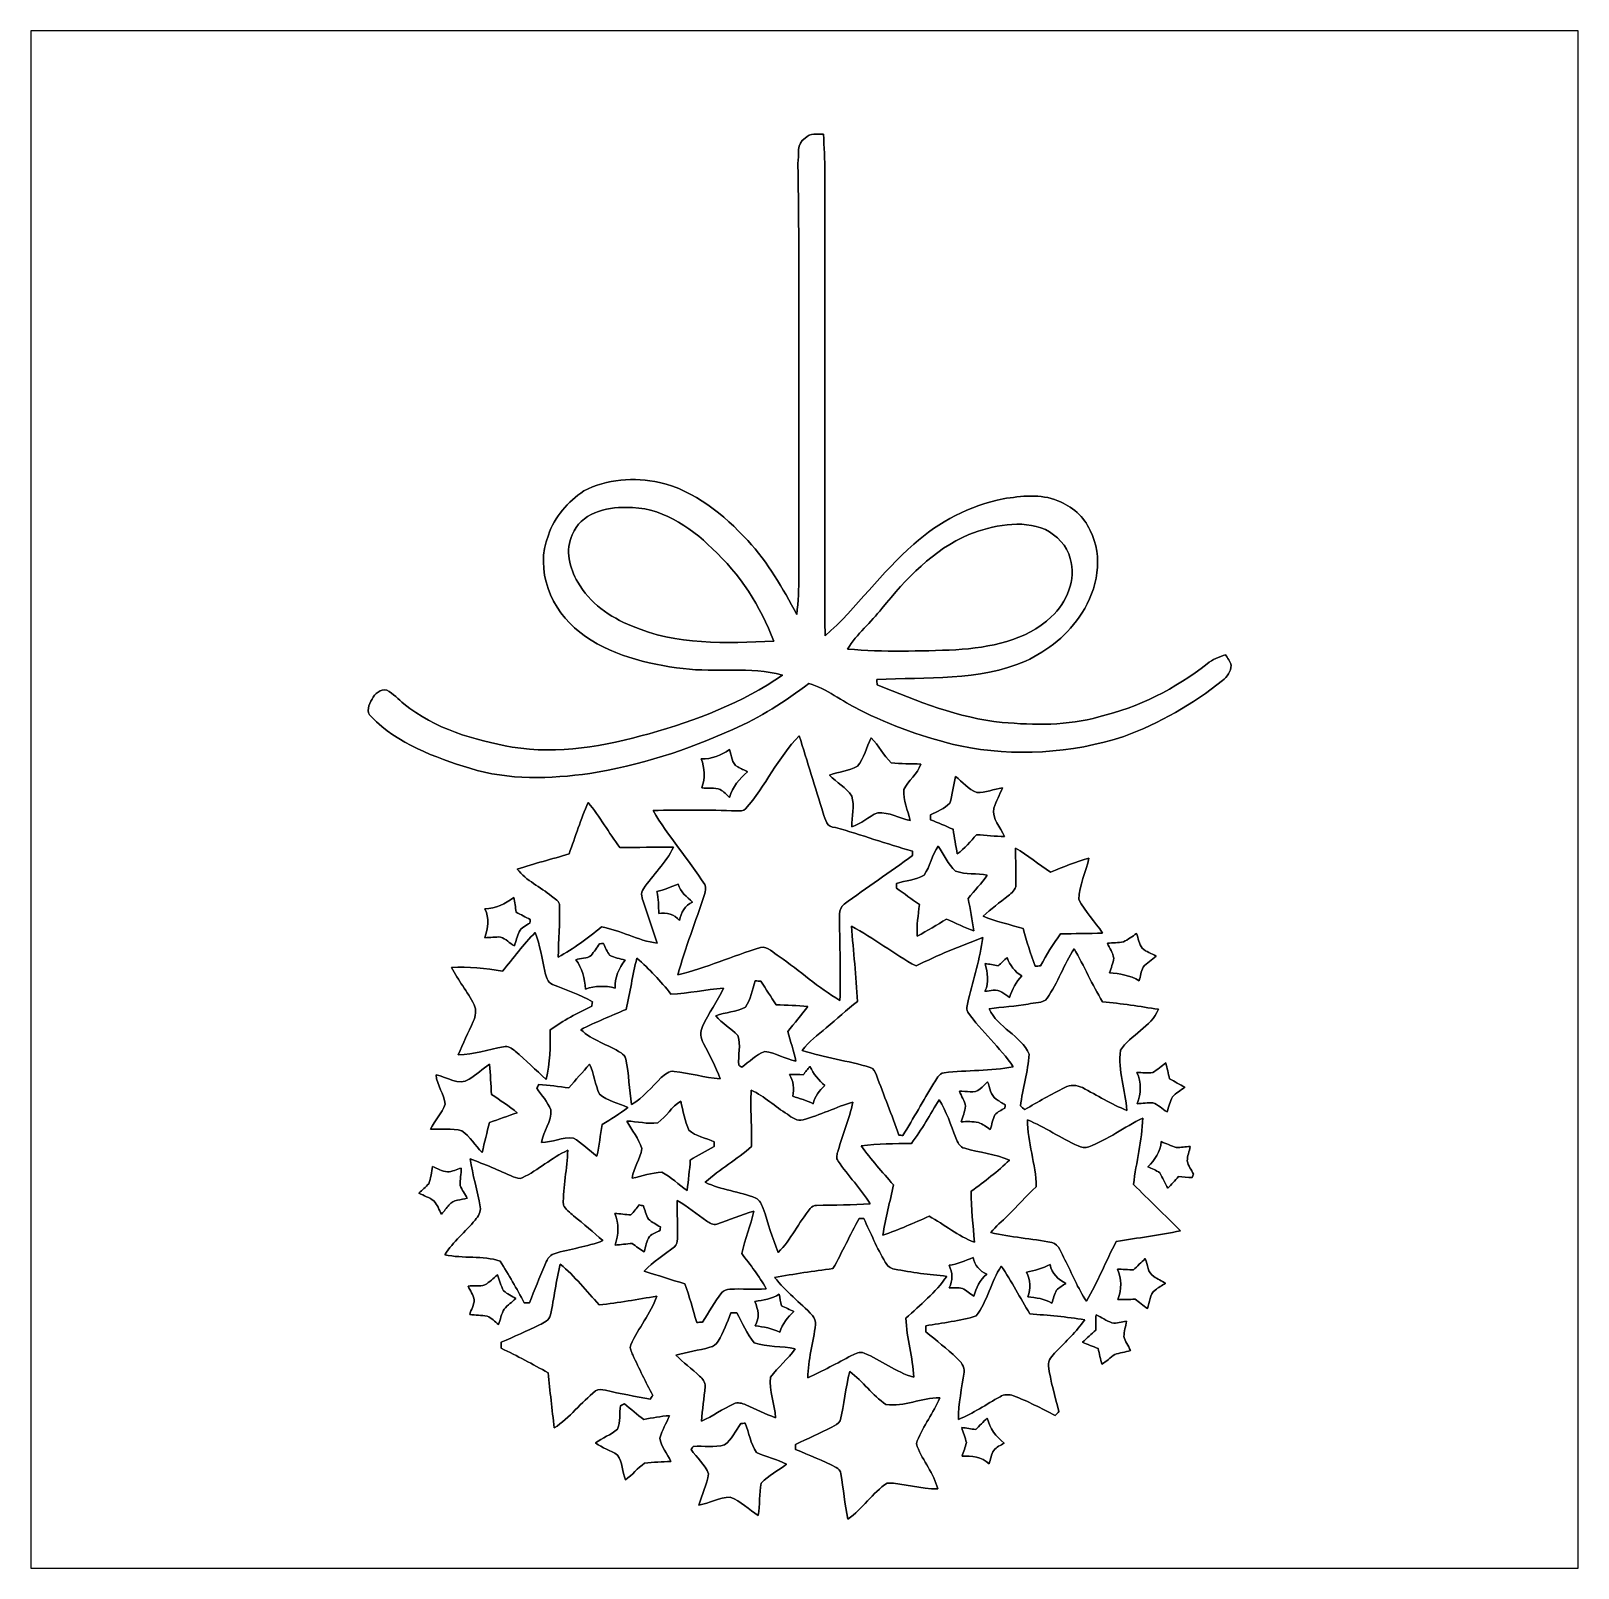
# Model space of a CAD drawing. Header units: centimetres. Extents: x -16.8 to 16.8, y -16.7 to 16.7.
import ezdxf

# ---------------------------------------------------------------- set-up
doc = ezdxf.new("R2010")
doc.units = ezdxf.units.CM
doc.header["$MEASUREMENT"] = 0
doc.layers.add('Layer 1', color=7, linetype='Continuous')

msp = doc.modelspace()

# ---------------------------------------------------------------- linework, layer by layer
at = {"layer": 'Layer 1', "color": 7}
for points, knots in [([(-16.77458, 16.66875), (-16.77458, 16.66875), (16.77458, 16.66875), (16.77458, 16.66875), (16.77458, 16.66875), (16.77458, 16.66875), (16.77458, -16.66875), (16.77458, -16.66875), (16.77458, -16.66875), (16.77458, -16.66875), (-16.77458, -16.66875), (-16.77458, -16.66875), (-16.77458, -16.66875), (-16.77458, -16.66875), (-16.77458, 16.66875), (-16.77458, 16.66875), (-16.77458, 16.66875), (-16.77458, 16.66875), (-16.77458, 16.66875), (-16.77458, 16.66875)], [0, 0, 0, 0, 0.16666667, 0.16666667, 0.16666667, 0.16666667, 0.33333333, 0.33333333, 0.33333333, 0.33333333, 0.5, 0.5, 0.5, 0.5, 0.66666667, 0.66666667, 0.66666667, 0.66666667, 1, 1, 1, 1]), ([(0.01517, 14.34324), (-0.18627, 14.23282), (-0.11077, 13.97353), (-0.14146, 13.79079), (-0.14146, 13.79079), (-0.10054, 11.09345), (-0.13547, 8.39505), (-0.12241, 5.69736), (-0.12241, 5.69736), (-0.12629, 5.13609), (-0.09878, 4.572), (-0.16828, 4.01355), (-0.16828, 4.01355), (-0.47061, 4.57835), (-0.78881, 5.14315), (-1.22978, 5.61375), (-1.22978, 5.61375), (-1.75013, 6.17961), (-2.38125, 6.69607), (-3.14396, 6.87776), (-3.14396, 6.87776), (-3.69147, 6.98712), (-4.28872, 6.9596), (-4.78861, 6.69184), (-4.78861, 6.69184), (-5.12974, 6.45619), (-5.42325, 6.13234), (-5.55484, 5.73193), (-5.55484, 5.73193), (-5.85682, 4.98193), (-5.49134, 4.10034), (-4.87292, 3.62832), (-4.87292, 3.62832), (-4.23192, 3.13055), (-3.41806, 2.93793), (-2.62855, 2.8388), (-2.62855, 2.8388), (-1.91558, 2.75237), (-1.18075, 2.8889), (-0.48013, 2.69769), (-0.48013, 2.69769), (-1.34832, 2.09197), (-2.35585, 1.71697), (-3.36691, 1.42558), (-3.36691, 1.42558), (-4.32999, 1.16311), (-5.34, 0.96802), (-6.33801, 1.13736), (-6.33801, 1.13736), (-7.1695, 1.29011), (-8.02005, 1.52823), (-8.68504, 2.07504), (-8.68504, 2.07504), (-8.81063, 2.17099), (-8.91434, 2.2987), (-9.05722, 2.37031), (-9.05722, 2.37031), (-9.19339, 2.39959), (-9.3218, 2.29623), (-9.3786, 2.17876), (-9.3786, 2.17876), (-9.44316, 2.06269), (-9.52006, 1.89689), (-9.39094, 1.79211), (-9.39094, 1.79211), (-8.82086, 1.20544), (-8.02076, 0.91264), (-7.25488, 0.67733), (-7.25488, 0.67733), (-6.41421, 0.41275), (-5.51674, 0.44626), (-4.65384, 0.56515), (-4.65384, 0.56515), (-3.58563, 0.74401), (-2.54, 1.06574), (-1.55646, 1.52012), (-1.55646, 1.52012), (-0.96061, 1.77059), (-0.42122, 2.13219), (0.09525, 2.51531), (0.09525, 2.51531), (0.48613, 2.40806), (0.81104, 2.12337), (1.17898, 1.95227), (1.17898, 1.95227), (1.87466, 1.59773), (2.61514, 1.33809), (3.37502, 1.16134), (3.37502, 1.16134), (4.55048, 0.92075), (5.78697, 0.99801), (6.92714, 1.36737), (6.92714, 1.36737), (7.6962, 1.65594), (8.42292, 2.06199), (9.0618, 2.58022), (9.0618, 2.58022), (9.1627, 2.65994), (9.24842, 2.77671), (9.25371, 2.90901), (9.25371, 2.90901), (9.23325, 2.99579), (9.17434, 3.06634), (9.12918, 3.14078), (9.12918, 3.14078), (8.99089, 3.08822), (8.84802, 3.03989), (8.73301, 2.94428), (8.73301, 2.94428), (8.04122, 2.40312), (7.24076, 1.99566), (6.38422, 1.79246), (6.38422, 1.79246), (5.70442, 1.59844), (4.98404, 1.61325), (4.2859, 1.67146), (4.2859, 1.67146), (3.33693, 1.77059), (2.44687, 2.1276), (1.57339, 2.49026), (1.57339, 2.49026), (1.57268, 2.51883), (1.57092, 2.57528), (1.57021, 2.60385), (1.57021, 2.60385), (2.64654, 2.65606), (3.77896, 2.56364), (4.79425, 3.00073), (4.79425, 3.00073), (5.27826, 3.23709), (5.72664, 3.57681), (6.01486, 4.03931), (6.01486, 4.03931), (6.35317, 4.56106), (6.48723, 5.26415), (6.19372, 5.8353), (6.19372, 5.8353), (6.06778, 6.13904), (5.79473, 6.35882), (5.49522, 6.47947), (5.49522, 6.47947), (5.11881, 6.63469), (4.70041, 6.58283), (4.30953, 6.52074), (4.30953, 6.52074), (3.59022, 6.37117), (2.91289, 6.02827), (2.3682, 5.53438), (2.3682, 5.53438), (1.66723, 4.93254), (1.14018, 4.15502), (0.44521, 3.54894), (0.44521, 3.54894), (0.43427, 6.89857), (0.44415, 10.24961), (0.44168, 13.59958), (0.44168, 13.59958), (0.44027, 13.87722), (0.42968, 14.15415), (0.40922, 14.43073), (0.40922, 14.43073), (0.27376, 14.41909), (0.11712, 14.46036), (0.01517, 14.34324), (0.01517, 14.34324), (0.01517, 14.34324), (0.01517, 14.34324), (0.01517, 14.34324)], [0, 0, 0, 0, 0.02325581, 0.02325581, 0.02325581, 0.02325581, 0.04651163, 0.04651163, 0.04651163, 0.04651163, 0.06976744, 0.06976744, 0.06976744, 0.06976744, 0.09302326, 0.09302326, 0.09302326, 0.09302326, 0.11627907, 0.11627907, 0.11627907, 0.11627907, 0.13953488, 0.13953488, 0.13953488, 0.13953488, 0.1627907, 0.1627907, 0.1627907, 0.1627907, 0.18604651, 0.18604651, 0.18604651, 0.18604651, 0.20930233, 0.20930233, 0.20930233, 0.20930233, 0.23255814, 0.23255814, 0.23255814, 0.23255814, 0.25581395, 0.25581395, 0.25581395, 0.25581395, 0.27906977, 0.27906977, 0.27906977, 0.27906977, 0.30232558, 0.30232558, 0.30232558, 0.30232558, 0.3255814, 0.3255814, 0.3255814, 0.3255814, 0.34883721, 0.34883721, 0.34883721, 0.34883721, 0.37209302, 0.37209302, 0.37209302, 0.37209302, 0.39534884, 0.39534884, 0.39534884, 0.39534884, 0.41860465, 0.41860465, 0.41860465, 0.41860465, 0.44186047, 0.44186047, 0.44186047, 0.44186047, 0.46511628, 0.46511628, 0.46511628, 0.46511628, 0.48837209, 0.48837209, 0.48837209, 0.48837209, 0.51162791, 0.51162791, 0.51162791, 0.51162791, 0.53488372, 0.53488372, 0.53488372, 0.53488372, 0.55813953, 0.55813953, 0.55813953, 0.55813953, 0.58139535, 0.58139535, 0.58139535, 0.58139535, 0.60465116, 0.60465116, 0.60465116, 0.60465116, 0.62790698, 0.62790698, 0.62790698, 0.62790698, 0.65116279, 0.65116279, 0.65116279, 0.65116279, 0.6744186, 0.6744186, 0.6744186, 0.6744186, 0.69767442, 0.69767442, 0.69767442, 0.69767442, 0.72093023, 0.72093023, 0.72093023, 0.72093023, 0.74418605, 0.74418605, 0.74418605, 0.74418605, 0.76744186, 0.76744186, 0.76744186, 0.76744186, 0.79069767, 0.79069767, 0.79069767, 0.79069767, 0.81395349, 0.81395349, 0.81395349, 0.81395349, 0.8372093, 0.8372093, 0.8372093, 0.8372093, 0.86046512, 0.86046512, 0.86046512, 0.86046512, 0.88372093, 0.88372093, 0.88372093, 0.88372093, 0.90697674, 0.90697674, 0.90697674, 0.90697674, 0.93023256, 0.93023256, 0.93023256, 0.93023256, 0.95348837, 0.95348837, 0.95348837, 0.95348837, 1, 1, 1, 1]), ([(-5.03555, 5.74287), (-4.85634, 6.20254), (-4.30918, 6.35), (-3.86292, 6.33095), (-3.86292, 6.33095), (-3.13796, 6.35988), (-2.49731, 5.93019), (-2.00096, 5.44301), (-2.00096, 5.44301), (-1.39841, 4.89479), (-0.9592, 4.18712), (-0.66604, 3.43147), (-0.66604, 3.43147), (-1.69545, 3.39266), (-2.78306, 3.34222), (-3.74968, 3.7652), (-3.74968, 3.7652), (-4.22099, 3.95252), (-4.65984, 4.26755), (-4.91631, 4.71382), (-4.91631, 4.71382), (-5.09588, 5.01862), (-5.19536, 5.40773), (-5.03555, 5.74287)], [0, 0, 0, 0, 0.14285714, 0.14285714, 0.14285714, 0.14285714, 0.28571429, 0.28571429, 0.28571429, 0.28571429, 0.42857143, 0.42857143, 0.42857143, 0.42857143, 0.57142857, 0.57142857, 0.57142857, 0.57142857, 0.71428571, 0.71428571, 0.71428571, 0.71428571, 1, 1, 1, 1]), ([(3.56694, 5.74851), (4.08764, 5.94713), (4.69159, 6.07342), (5.22605, 5.85858), (5.22605, 5.85858), (5.46594, 5.71853), (5.69842, 5.51215), (5.76121, 5.22887), (5.76121, 5.22887), (5.90021, 4.76603), (5.68713, 4.2799), (5.35199, 3.96064), (5.35199, 3.96064), (4.80201, 3.43359), (4.01285, 3.30094), (3.2826, 3.24626), (3.2826, 3.24626), (2.50049, 3.21874), (1.71591, 3.19511), (0.93521, 3.26249), (0.93521, 3.26249), (1.13347, 3.59375), (1.44427, 3.83858), (1.67675, 4.14443), (1.67675, 4.14443), (2.19992, 4.78614), (2.79012, 5.41867), (3.56694, 5.74851)], [0, 0, 0, 0, 0.125, 0.125, 0.125, 0.125, 0.25, 0.25, 0.25, 0.25, 0.375, 0.375, 0.375, 0.375, 0.5, 0.5, 0.5, 0.5, 0.625, 0.625, 0.625, 0.625, 0.75, 0.75, 0.75, 0.75, 1, 1, 1, 1]), ([(-1.27635, -0.20602), (-1.32644, -0.25612), (-1.40229, -0.24659), (-1.4665, -0.248), (-1.4665, -0.248), (-2.07257, -0.22578), (-2.67899, -0.22225), (-3.28507, -0.23813), (-3.28507, -0.23813), (-2.95698, -0.80363), (-2.51178, -1.29152), (-2.16359, -1.84468), (-2.16359, -1.84468), (-2.12443, -1.91135), (-2.15406, -1.99072), (-2.17029, -2.06022), (-2.17029, -2.06022), (-2.35797, -2.64372), (-2.58374, -3.21522), (-2.74849, -3.80612), (-2.74849, -3.80612), (-2.13572, -3.65513), (-1.55822, -3.39231), (-0.95568, -3.20851), (-0.95568, -3.20851), (-0.7934, -3.17288), (-0.67275, -3.33163), (-0.54645, -3.4036), (-0.54645, -3.4036), (-0.1016, -3.71193), (0.29563, -4.08869), (0.76906, -4.35575), (0.76906, -4.35575), (0.77505, -3.81459), (0.77505, -3.27378), (0.75741, -2.73297), (0.75741, -2.73297), (0.77788, -2.58269), (0.71649, -2.37843), (0.85796, -2.27118), (0.85796, -2.27118), (1.34902, -1.91276), (1.8542, -1.57339), (2.34421, -1.21285), (2.34421, -1.21285), (2.34386, -1.18921), (2.3435, -1.14194), (2.34315, -1.11831), (2.34315, -1.11831), (1.77976, -0.96696), (1.23155, -0.76376), (0.66993, -0.60431), (0.66993, -0.60431), (0.48225, -0.6163), (0.45014, -0.42757), (0.4064, -0.29951), (0.4064, -0.29951), (0.23354, 0.26176), (0.05715, 0.82162), (-0.11289, 1.38324), (-0.11289, 1.38324), (-0.57644, 0.91475), (-0.84737, 0.29104), (-1.27635, -0.20602), (-1.27635, -0.20602), (-1.27635, -0.20602), (-1.27635, -0.20602), (-1.27635, -0.20602)], [0, 0, 0, 0, 0.05555556, 0.05555556, 0.05555556, 0.05555556, 0.11111111, 0.11111111, 0.11111111, 0.11111111, 0.16666667, 0.16666667, 0.16666667, 0.16666667, 0.22222222, 0.22222222, 0.22222222, 0.22222222, 0.27777778, 0.27777778, 0.27777778, 0.27777778, 0.33333333, 0.33333333, 0.33333333, 0.33333333, 0.38888889, 0.38888889, 0.38888889, 0.38888889, 0.44444444, 0.44444444, 0.44444444, 0.44444444, 0.5, 0.5, 0.5, 0.5, 0.55555556, 0.55555556, 0.55555556, 0.55555556, 0.61111111, 0.61111111, 0.61111111, 0.61111111, 0.66666667, 0.66666667, 0.66666667, 0.66666667, 0.72222222, 0.72222222, 0.72222222, 0.72222222, 0.77777778, 0.77777778, 0.77777778, 0.77777778, 0.83333333, 0.83333333, 0.83333333, 0.83333333, 0.88888889, 0.88888889, 0.88888889, 0.88888889, 1, 1, 1, 1]), ([(-2.24049, 0.88371), (-2.16076, 0.68192), (-2.14948, 0.45649), (-2.22744, 0.25188), (-2.22744, 0.25188), (-2.09621, 0.23495), (-1.95298, 0.2667), (-1.82704, 0.2159), (-1.82704, 0.2159), (-1.75048, 0.1718), (-1.69228, 0.10372), (-1.62701, 0.04551), (-1.62701, 0.04551), (-1.56104, 0.27376), (-1.41217, 0.45014), (-1.23261, 0.59866), (-1.23261, 0.59866), (-1.30457, 0.63641), (-1.3776, 0.67098), (-1.44851, 0.71014), (-1.44851, 0.71014), (-1.58679, 0.77576), (-1.57656, 0.95638), (-1.62878, 1.08197), (-1.62878, 1.08197), (-1.81081, 0.95356), (-2.01507, 0.87171), (-2.24049, 0.88371), (-2.24049, 0.88371), (-2.24049, 0.88371), (-2.24049, 0.88371), (-2.24049, 0.88371)], [0, 0, 0, 0, 0.11111111, 0.11111111, 0.11111111, 0.11111111, 0.22222222, 0.22222222, 0.22222222, 0.22222222, 0.33333333, 0.33333333, 0.33333333, 0.33333333, 0.44444444, 0.44444444, 0.44444444, 0.44444444, 0.55555556, 0.55555556, 0.55555556, 0.55555556, 0.66666667, 0.66666667, 0.66666667, 0.66666667, 0.77777778, 0.77777778, 0.77777778, 0.77777778, 1, 1, 1, 1]), ([(1.44639, 1.33491), (1.34232, 1.13312), (1.29399, 0.90064), (1.15111, 0.72108), (1.15111, 0.72108), (0.96449, 0.61807), (0.74471, 0.59937), (0.54469, 0.53093), (0.54469, 0.53093), (0.69074, 0.36442), (0.91087, 0.26811), (1.02306, 0.07267), (1.02306, 0.07267), (1.09643, -0.14076), (1.01882, -0.37218), (1.02376, -0.59337), (1.02376, -0.59337), (1.22978, -0.5274), (1.38783, -0.36759), (1.58679, -0.28857), (1.58679, -0.28857), (1.83444, -0.26917), (2.05105, -0.41028), (2.28812, -0.45403), (2.28812, -0.45403), (2.24049, -0.23178), (2.1403, -0.01764), (2.15547, 0.21449), (2.15547, 0.21449), (2.24614, 0.41734), (2.45357, 0.54575), (2.51989, 0.76482), (2.51989, 0.76482), (2.30752, 0.78528), (2.09232, 0.76588), (1.88172, 0.79869), (1.88172, 0.79869), (1.70462, 0.94615), (1.61114, 1.17404), (1.44639, 1.33491), (1.44639, 1.33491), (1.44639, 1.33491), (1.44639, 1.33491), (1.44639, 1.33491)], [0, 0, 0, 0, 0.08333333, 0.08333333, 0.08333333, 0.08333333, 0.16666667, 0.16666667, 0.16666667, 0.16666667, 0.25, 0.25, 0.25, 0.25, 0.33333333, 0.33333333, 0.33333333, 0.33333333, 0.41666667, 0.41666667, 0.41666667, 0.41666667, 0.5, 0.5, 0.5, 0.5, 0.58333333, 0.58333333, 0.58333333, 0.58333333, 0.66666667, 0.66666667, 0.66666667, 0.66666667, 0.75, 0.75, 0.75, 0.75, 0.83333333, 0.83333333, 0.83333333, 0.83333333, 1, 1, 1, 1]), ([(3.14889, -0.0822), (3.03565, -0.20038), (2.87584, -0.25718), (2.73473, -0.33443), (2.73473, -0.33443), (2.73473, -0.36089), (2.73438, -0.41416), (2.73438, -0.44062), (2.73438, -0.44062), (2.89772, -0.50659), (3.06176, -0.57079), (3.22157, -0.64594), (3.22157, -0.64594), (3.25014, -0.82303), (3.27978, -0.99977), (3.31258, -1.17616), (3.31258, -1.17616), (3.47698, -1.06609), (3.59974, -0.90911), (3.73027, -0.76306), (3.73027, -0.76306), (3.93206, -0.77929), (4.13456, -0.79869), (4.3374, -0.80186), (4.3374, -0.80186), (4.25062, -0.60043), (4.05518, -0.42333), (4.10916, -0.18662), (4.10916, -0.18662), (4.15537, -0.03528), (4.23404, 0.10372), (4.29401, 0.24977), (4.29401, 0.24977), (4.10633, 0.22789), (3.92501, 0.1457), (3.73592, 0.15028), (3.73592, 0.15028), (3.55318, 0.22225), (3.42618, 0.381), (3.2766, 0.5013), (3.2766, 0.5013), (3.22298, 0.30939), (3.21698, 0.10513), (3.14889, -0.0822), (3.14889, -0.0822), (3.14889, -0.0822), (3.14889, -0.0822), (3.14889, -0.0822)], [0, 0, 0, 0, 0.07692308, 0.07692308, 0.07692308, 0.07692308, 0.15384615, 0.15384615, 0.15384615, 0.15384615, 0.23076923, 0.23076923, 0.23076923, 0.23076923, 0.30769231, 0.30769231, 0.30769231, 0.30769231, 0.38461538, 0.38461538, 0.38461538, 0.38461538, 0.46153846, 0.46153846, 0.46153846, 0.46153846, 0.53846154, 0.53846154, 0.53846154, 0.53846154, 0.61538462, 0.61538462, 0.61538462, 0.61538462, 0.69230769, 0.69230769, 0.69230769, 0.69230769, 0.76923077, 0.76923077, 0.76923077, 0.76923077, 0.84615385, 0.84615385, 0.84615385, 0.84615385, 1, 1, 1, 1]), ([(-4.693, -0.06315), (-4.84823, -0.42757), (-4.96852, -0.80504), (-5.10646, -1.17616), (-5.10646, -1.17616), (-5.47723, -1.29822), (-5.85858, -1.38712), (-6.22864, -1.51024), (-6.22864, -1.51024), (-6.0325, -1.76389), (-5.72664, -1.89512), (-5.48464, -2.09832), (-5.48464, -2.09832), (-5.42396, -2.15688), (-5.30013, -2.20204), (-5.31001, -2.30893), (-5.31001, -2.30893), (-5.30366, -2.68005), (-5.33647, -3.05082), (-5.3407, -3.42194), (-5.3407, -3.42194), (-5.00874, -3.23286), (-4.69618, -3.01061), (-4.40514, -2.76366), (-4.40514, -2.76366), (-3.98851, -2.83351), (-3.61421, -3.0607), (-3.19476, -3.11679), (-3.19476, -3.11679), (-3.29036, -2.82575), (-3.38667, -2.53506), (-3.48686, -2.24578), (-3.48686, -2.24578), (-3.51861, -2.14771), (-3.56447, -2.03129), (-3.49462, -1.93781), (-3.49462, -1.93781), (-3.28542, -1.63266), (-3.00355, -1.37407), (-2.84304, -1.03646), (-2.84304, -1.03646), (-3.23003, -1.03082), (-3.61738, -1.04246), (-4.00473, -1.04105), (-4.00473, -1.04105), (-4.24356, -0.72178), (-4.4383, -0.37042), (-4.693, -0.06315), (-4.693, -0.06315), (-4.693, -0.06315), (-4.693, -0.06315), (-4.693, -0.06315)], [0, 0, 0, 0, 0.07142857, 0.07142857, 0.07142857, 0.07142857, 0.14285714, 0.14285714, 0.14285714, 0.14285714, 0.21428571, 0.21428571, 0.21428571, 0.21428571, 0.28571429, 0.28571429, 0.28571429, 0.28571429, 0.35714286, 0.35714286, 0.35714286, 0.35714286, 0.42857143, 0.42857143, 0.42857143, 0.42857143, 0.5, 0.5, 0.5, 0.5, 0.57142857, 0.57142857, 0.57142857, 0.57142857, 0.64285714, 0.64285714, 0.64285714, 0.64285714, 0.71428571, 0.71428571, 0.71428571, 0.71428571, 0.78571429, 0.78571429, 0.78571429, 0.78571429, 0.85714286, 0.85714286, 0.85714286, 0.85714286, 1, 1, 1, 1]), ([(2.59186, -1.63901), (2.41406, -1.74907), (2.19287, -1.7586), (1.99531, -1.81857), (1.99531, -1.81857), (1.99496, -1.84397), (1.99461, -1.89477), (1.99425, -1.92017), (1.99425, -1.92017), (2.15935, -2.04047), (2.32516, -2.16041), (2.49132, -2.2793), (2.49132, -2.2793), (2.4705, -2.50613), (2.42746, -2.73297), (2.44581, -2.96192), (2.44581, -2.96192), (2.66136, -2.8448), (2.87161, -2.71815), (3.08222, -2.59256), (3.08222, -2.59256), (3.27554, -2.68323), (3.47027, -2.77283), (3.66959, -2.85044), (3.66959, -2.85044), (3.64525, -2.61267), (3.59057, -2.38054), (3.5493, -2.1463), (3.5493, -2.1463), (3.68653, -1.97591), (3.83999, -1.81892), (3.96452, -1.63865), (3.96452, -1.63865), (3.73697, -1.59949), (3.49568, -1.63195), (3.27731, -1.55293), (3.27731, -1.55293), (3.10727, -1.40899), (3.01872, -1.19274), (2.89913, -1.00859), (2.89913, -1.00859), (2.76578, -1.20297), (2.72732, -1.44709), (2.59186, -1.63901), (2.59186, -1.63901), (2.59186, -1.63901), (2.59186, -1.63901), (2.59186, -1.63901)], [0, 0, 0, 0, 0.07692308, 0.07692308, 0.07692308, 0.07692308, 0.15384615, 0.15384615, 0.15384615, 0.15384615, 0.23076923, 0.23076923, 0.23076923, 0.23076923, 0.30769231, 0.30769231, 0.30769231, 0.30769231, 0.38461538, 0.38461538, 0.38461538, 0.38461538, 0.46153846, 0.46153846, 0.46153846, 0.46153846, 0.53846154, 0.53846154, 0.53846154, 0.53846154, 0.61538462, 0.61538462, 0.61538462, 0.61538462, 0.69230769, 0.69230769, 0.69230769, 0.69230769, 0.76923077, 0.76923077, 0.76923077, 0.76923077, 0.84615385, 0.84615385, 0.84615385, 0.84615385, 1, 1, 1, 1]), ([(4.57729, -1.05339), (4.57553, -1.31974), (4.5907, -1.58679), (4.58505, -1.85385), (4.58505, -1.85385), (4.58011, -1.95827), (4.49298, -2.02812), (4.41889, -2.0895), (4.41889, -2.0895), (4.23333, -2.23308), (4.04707, -2.37596), (3.87209, -2.53224), (3.87209, -2.53224), (4.15466, -2.64478), (4.451, -2.71357), (4.74133, -2.80106), (4.74133, -2.80106), (4.81789, -3.07481), (4.90149, -3.34751), (4.99921, -3.61491), (4.99921, -3.61491), (5.03802, -3.61244), (5.07718, -3.60998), (5.11669, -3.60821), (5.11669, -3.60821), (5.24051, -3.36338), (5.39926, -3.13902), (5.55272, -2.91253), (5.55272, -2.91253), (5.85646, -2.90971), (6.16056, -2.90583), (6.46501, -2.89701), (6.46501, -2.89701), (6.30061, -2.64795), (6.07907, -2.43769), (5.94924, -2.16711), (5.94924, -2.16711), (5.94995, -1.85349), (6.11223, -1.57445), (6.16797, -1.27106), (6.16797, -1.27106), (5.88116, -1.34408), (5.61164, -1.46826), (5.33682, -1.5748), (5.33682, -1.5748), (5.07471, -1.41393), (4.84434, -1.2065), (4.57729, -1.05339), (4.57729, -1.05339), (4.57729, -1.05339), (4.57729, -1.05339), (4.57729, -1.05339)], [0, 0, 0, 0, 0.07142857, 0.07142857, 0.07142857, 0.07142857, 0.14285714, 0.14285714, 0.14285714, 0.14285714, 0.21428571, 0.21428571, 0.21428571, 0.21428571, 0.28571429, 0.28571429, 0.28571429, 0.28571429, 0.35714286, 0.35714286, 0.35714286, 0.35714286, 0.42857143, 0.42857143, 0.42857143, 0.42857143, 0.5, 0.5, 0.5, 0.5, 0.57142857, 0.57142857, 0.57142857, 0.57142857, 0.64285714, 0.64285714, 0.64285714, 0.64285714, 0.71428571, 0.71428571, 0.71428571, 0.71428571, 0.78571429, 0.78571429, 0.78571429, 0.78571429, 0.85714286, 0.85714286, 0.85714286, 0.85714286, 1, 1, 1, 1]), ([(-3.20146, -1.99708), (-3.16512, -2.15265), (-3.1623, -2.31352), (-3.16195, -2.47297), (-3.16195, -2.47297), (-2.99085, -2.44193), (-2.82187, -2.48461), (-2.71216, -2.62608), (-2.71216, -2.62608), (-2.66912, -2.45533), (-2.60279, -2.292), (-2.42711, -2.22568), (-2.42711, -2.22568), (-2.55305, -2.11349), (-2.69311, -2.00589), (-2.73967, -1.83409), (-2.73967, -1.83409), (-2.8896, -1.89936), (-3.04236, -1.95827), (-3.20146, -1.99708), (-3.20146, -1.99708), (-3.20146, -1.99708), (-3.20146, -1.99708), (-3.20146, -1.99708)], [0, 0, 0, 0, 0.14285714, 0.14285714, 0.14285714, 0.14285714, 0.28571429, 0.28571429, 0.28571429, 0.28571429, 0.42857143, 0.42857143, 0.42857143, 0.42857143, 0.57142857, 0.57142857, 0.57142857, 0.57142857, 0.71428571, 0.71428571, 0.71428571, 0.71428571, 1, 1, 1, 1]), ([(-6.93138, -2.37384), (-6.82801, -2.57069), (-6.8647, -2.79471), (-6.93173, -2.9972), (-6.93173, -2.9972), (-6.81708, -2.99614), (-6.70313, -2.97709), (-6.58883, -2.98238), (-6.58883, -2.98238), (-6.47735, -3.02366), (-6.39374, -3.11573), (-6.29144, -3.17535), (-6.29144, -3.17535), (-6.25793, -3.0734), (-6.22864, -2.96863), (-6.18702, -2.87055), (-6.18702, -2.87055), (-6.14151, -2.77495), (-6.03603, -2.73473), (-5.95277, -2.68005), (-5.95277, -2.68005), (-5.95207, -2.661), (-5.94995, -2.62326), (-5.94889, -2.60456), (-5.94889, -2.60456), (-6.05014, -2.55094), (-6.15068, -2.49696), (-6.25122, -2.44299), (-6.25122, -2.44299), (-6.26851, -2.33609), (-6.28474, -2.22991), (-6.30273, -2.12408), (-6.30273, -2.12408), (-6.48864, -2.26166), (-6.69396, -2.36396), (-6.93138, -2.37384), (-6.93138, -2.37384), (-6.93138, -2.37384), (-6.93138, -2.37384), (-6.93138, -2.37384)], [0, 0, 0, 0, 0.09090909, 0.09090909, 0.09090909, 0.09090909, 0.18181818, 0.18181818, 0.18181818, 0.18181818, 0.27272727, 0.27272727, 0.27272727, 0.27272727, 0.36363636, 0.36363636, 0.36363636, 0.36363636, 0.45454545, 0.45454545, 0.45454545, 0.45454545, 0.54545455, 0.54545455, 0.54545455, 0.54545455, 0.63636364, 0.63636364, 0.63636364, 0.63636364, 0.72727273, 0.72727273, 0.72727273, 0.72727273, 0.81818182, 0.81818182, 0.81818182, 0.81818182, 1, 1, 1, 1]), ([(-6.55073, -3.72145), (-6.91691, -3.66854), (-7.28698, -3.61315), (-7.65775, -3.64102), (-7.65775, -3.64102), (-7.50782, -3.91901), (-7.3092, -4.16877), (-7.16598, -4.451), (-7.16598, -4.451), (-7.10741, -4.56389), (-7.12999, -4.70217), (-7.1815, -4.81365), (-7.1815, -4.81365), (-7.29156, -5.0546), (-7.40763, -5.29272), (-7.50852, -5.53791), (-7.50852, -5.53791), (-7.17303, -5.53826), (-6.85659, -5.41584), (-6.52992, -5.36116), (-6.52992, -5.36116), (-6.43079, -5.33717), (-6.344, -5.40068), (-6.27168, -5.45959), (-6.27168, -5.45959), (-6.04203, -5.65573), (-5.82613, -5.86705), (-5.60246, -6.07025), (-5.60246, -6.07025), (-5.51886, -5.71747), (-5.51039, -5.35481), (-5.51356, -4.99392), (-5.51356, -4.99392), (-5.22923, -4.79778), (-4.9276, -4.62597), (-4.61257, -4.48416), (-4.61257, -4.48416), (-4.60904, -4.45946), (-4.60199, -4.40972), (-4.59846, -4.38503), (-4.59846, -4.38503), (-4.86974, -4.22557), (-5.17313, -4.13314), (-5.461, -4.01002), (-5.461, -4.01002), (-5.58024, -3.96804), (-5.60282, -3.83258), (-5.63069, -3.72604), (-5.63069, -3.72604), (-5.69031, -3.44311), (-5.73617, -3.1563), (-5.83777, -2.88431), (-5.83777, -2.88431), (-6.102, -3.13902), (-6.31049, -3.44523), (-6.55073, -3.72145), (-6.55073, -3.72145), (-6.55073, -3.72145), (-6.55073, -3.72145), (-6.55073, -3.72145)], [0, 0, 0, 0, 0.0625, 0.0625, 0.0625, 0.0625, 0.125, 0.125, 0.125, 0.125, 0.1875, 0.1875, 0.1875, 0.1875, 0.25, 0.25, 0.25, 0.25, 0.3125, 0.3125, 0.3125, 0.3125, 0.375, 0.375, 0.375, 0.375, 0.4375, 0.4375, 0.4375, 0.4375, 0.5, 0.5, 0.5, 0.5, 0.5625, 0.5625, 0.5625, 0.5625, 0.625, 0.625, 0.625, 0.625, 0.6875, 0.6875, 0.6875, 0.6875, 0.75, 0.75, 0.75, 0.75, 0.8125, 0.8125, 0.8125, 0.8125, 0.875, 0.875, 0.875, 0.875, 1, 1, 1, 1]), ([(1.01706, -2.74884), (1.06468, -3.29212), (1.11654, -3.8354), (1.14723, -4.38044), (1.14723, -4.38044), (0.91228, -4.55895), (0.70132, -4.76638), (0.47272, -4.95229), (0.47272, -4.95229), (0.28857, -5.10469), (0.08925, -5.2451), (-0.05115, -5.4416), (-0.05115, -5.4416), (0.43251, -5.59999), (0.94015, -5.66526), (1.42734, -5.8106), (1.42734, -5.8106), (1.50248, -5.83389), (1.53705, -5.91326), (1.56422, -5.98099), (1.56422, -5.98099), (1.71521, -6.41632), (1.89865, -6.84001), (2.04294, -7.27816), (2.04294, -7.27816), (2.06516, -7.28063), (2.10996, -7.28521), (2.13254, -7.28768), (2.13254, -7.28768), (2.3622, -6.91409), (2.57634, -6.53097), (2.80211, -6.15491), (2.80211, -6.15491), (2.86209, -6.06919), (2.90936, -5.94466), (3.02648, -5.92631), (3.02648, -5.92631), (3.52531, -5.86881), (4.0319, -5.89033), (4.52755, -5.80037), (4.52755, -5.80037), (4.2418, -5.37034), (3.83752, -5.03379), (3.54013, -4.61222), (3.54013, -4.61222), (3.48791, -4.52614), (3.54401, -4.42383), (3.55565, -4.33282), (3.55565, -4.33282), (3.66748, -3.88902), (3.80436, -3.44981), (3.86821, -2.99544), (3.86821, -2.99544), (3.37679, -3.17606), (2.88996, -3.37502), (2.42182, -3.60962), (2.42182, -3.60962), (1.93322, -3.35562), (1.50671, -2.99932), (1.01706, -2.74884), (1.01706, -2.74884), (1.01706, -2.74884), (1.01706, -2.74884), (1.01706, -2.74884)], [0, 0, 0, 0, 0.05882353, 0.05882353, 0.05882353, 0.05882353, 0.11764706, 0.11764706, 0.11764706, 0.11764706, 0.17647059, 0.17647059, 0.17647059, 0.17647059, 0.23529412, 0.23529412, 0.23529412, 0.23529412, 0.29411765, 0.29411765, 0.29411765, 0.29411765, 0.35294118, 0.35294118, 0.35294118, 0.35294118, 0.41176471, 0.41176471, 0.41176471, 0.41176471, 0.47058824, 0.47058824, 0.47058824, 0.47058824, 0.52941176, 0.52941176, 0.52941176, 0.52941176, 0.58823529, 0.58823529, 0.58823529, 0.58823529, 0.64705882, 0.64705882, 0.64705882, 0.64705882, 0.70588235, 0.70588235, 0.70588235, 0.70588235, 0.76470588, 0.76470588, 0.76470588, 0.76470588, 0.82352941, 0.82352941, 0.82352941, 0.82352941, 0.88235294, 0.88235294, 0.88235294, 0.88235294, 1, 1, 1, 1]), ([(6.92009, -3.08857), (6.80226, -3.10444), (6.68549, -3.10762), (6.56766, -3.1182), (6.56766, -3.1182), (6.61458, -3.22439), (6.68902, -3.32281), (6.7056, -3.43994), (6.7056, -3.43994), (6.69678, -3.55212), (6.64598, -3.65513), (6.61106, -3.76096), (6.61106, -3.76096), (6.83613, -3.77649), (7.06296, -3.81), (7.2577, -3.93383), (7.2577, -3.93383), (7.28486, -3.83364), (7.29333, -3.72674), (7.34307, -3.63573), (7.34307, -3.63573), (7.42491, -3.54224), (7.53745, -3.48192), (7.62635, -3.39513), (7.62635, -3.39513), (7.52546, -3.33869), (7.40763, -3.30623), (7.32155, -3.22721), (7.32155, -3.22721), (7.25558, -3.13161), (7.23935, -3.01272), (7.2009, -2.90513), (7.2009, -2.90513), (7.10953, -2.96933), (7.01957, -3.03706), (6.92009, -3.08857), (6.92009, -3.08857), (6.92009, -3.08857), (6.92009, -3.08857), (6.92009, -3.08857)], [0, 0, 0, 0, 0.09090909, 0.09090909, 0.09090909, 0.09090909, 0.18181818, 0.18181818, 0.18181818, 0.18181818, 0.27272727, 0.27272727, 0.27272727, 0.27272727, 0.36363636, 0.36363636, 0.36363636, 0.36363636, 0.45454545, 0.45454545, 0.45454545, 0.45454545, 0.54545455, 0.54545455, 0.54545455, 0.54545455, 0.63636364, 0.63636364, 0.63636364, 0.63636364, 0.72727273, 0.72727273, 0.72727273, 0.72727273, 0.81818182, 0.81818182, 0.81818182, 0.81818182, 1, 1, 1, 1]), ([(-4.44888, -3.1302), (-4.50603, -3.21592), (-4.56177, -3.30235), (-4.62668, -3.38279), (-4.62668, -3.38279), (-4.71664, -3.4611), (-4.85881, -3.43217), (-4.96006, -3.47486), (-4.96006, -3.47486), (-4.81824, -3.66007), (-4.76144, -3.88126), (-4.7498, -4.11092), (-4.7498, -4.11092), (-4.54343, -4.04036), (-4.32012, -4.03225), (-4.10916, -4.08905), (-4.10916, -4.08905), (-4.11621, -3.85974), (-4.0259, -3.65901), (-3.8862, -3.48333), (-3.8862, -3.48333), (-3.99838, -3.44699), (-4.12256, -3.43817), (-4.22522, -3.37961), (-4.22522, -3.37961), (-4.28272, -3.30094), (-4.31694, -3.20851), (-4.36069, -3.12208), (-4.36069, -3.12208), (-4.38291, -3.1242), (-4.42701, -3.12843), (-4.44888, -3.1302), (-4.44888, -3.1302), (-4.44888, -3.1302), (-4.44888, -3.1302), (-4.44888, -3.1302)], [0, 0, 0, 0, 0.1, 0.1, 0.1, 0.1, 0.2, 0.2, 0.2, 0.2, 0.3, 0.3, 0.3, 0.3, 0.4, 0.4, 0.4, 0.4, 0.5, 0.5, 0.5, 0.5, 0.6, 0.6, 0.6, 0.6, 0.7, 0.7, 0.7, 0.7, 0.8, 0.8, 0.8, 0.8, 1, 1, 1, 1]), ([(5.26133, -4.31094), (5.16996, -4.43759), (4.98157, -4.38926), (4.85211, -4.43618), (4.85211, -4.43618), (4.57271, -4.49263), (4.28731, -4.49721), (4.00614, -4.53849), (4.00614, -4.53849), (4.18747, -4.95124), (4.693, -5.11175), (4.87151, -5.5245), (4.87151, -5.5245), (4.84505, -5.90303), (4.73251, -6.27098), (4.68277, -6.64704), (4.68277, -6.64704), (4.71417, -6.67314), (4.74557, -6.6989), (4.77732, -6.72536), (4.77732, -6.72536), (5.0606, -6.55602), (5.35093, -6.39763), (5.64339, -6.24522), (5.64339, -6.24522), (5.76086, -6.18102), (5.90691, -6.19266), (6.02509, -6.24981), (6.02509, -6.24981), (6.34682, -6.41209), (6.65092, -6.61282), (6.98888, -6.74229), (6.98888, -6.74229), (6.96348, -6.30626), (6.79379, -5.87693), (6.85024, -5.43877), (6.85024, -5.43877), (7.07108, -5.10046), (7.51911, -4.93642), (7.67468, -4.55048), (7.67468, -4.55048), (7.27181, -4.48945), (6.86964, -4.42419), (6.46395, -4.38644), (6.46395, -4.38644), (6.23746, -4.01461), (6.06284, -3.61421), (5.84729, -3.23603), (5.84729, -3.23603), (5.62504, -3.57964), (5.49416, -3.97404), (5.26133, -4.31094), (5.26133, -4.31094), (5.26133, -4.31094), (5.26133, -4.31094), (5.26133, -4.31094)], [0, 0, 0, 0, 0.06666667, 0.06666667, 0.06666667, 0.06666667, 0.13333333, 0.13333333, 0.13333333, 0.13333333, 0.2, 0.2, 0.2, 0.2, 0.26666667, 0.26666667, 0.26666667, 0.26666667, 0.33333333, 0.33333333, 0.33333333, 0.33333333, 0.4, 0.4, 0.4, 0.4, 0.46666667, 0.46666667, 0.46666667, 0.46666667, 0.53333333, 0.53333333, 0.53333333, 0.53333333, 0.6, 0.6, 0.6, 0.6, 0.66666667, 0.66666667, 0.66666667, 0.66666667, 0.73333333, 0.73333333, 0.73333333, 0.73333333, 0.8, 0.8, 0.8, 0.8, 0.86666667, 0.86666667, 0.86666667, 0.86666667, 1, 1, 1, 1]), ([(-3.8675, -4.55366), (-4.19876, -4.69124), (-4.53002, -4.83023), (-4.85034, -4.99216), (-4.85034, -4.99216), (-4.60481, -5.23064), (-4.25873, -5.31036), (-3.97828, -5.49663), (-3.97828, -5.49663), (-3.92994, -5.52768), (-3.88479, -5.57142), (-3.8735, -5.63033), (-3.8735, -5.63033), (-3.80788, -5.95418), (-3.80048, -6.28579), (-3.75285, -6.61247), (-3.75285, -6.61247), (-3.49709, -6.46783), (-3.3147, -6.23111), (-3.10586, -6.03109), (-3.10586, -6.03109), (-3.02789, -5.96547), (-2.94005, -5.87975), (-2.82963, -5.89562), (-2.82963, -5.89562), (-2.49414, -5.93549), (-2.16782, -6.03215), (-1.82986, -6.05649), (-1.82986, -6.05649), (-1.92617, -5.79155), (-2.05916, -5.5432), (-2.18793, -5.29343), (-2.18793, -5.29343), (-2.25037, -5.18054), (-2.27083, -5.03767), (-2.21121, -4.92019), (-2.21121, -4.92019), (-2.07998, -4.63338), (-1.88313, -4.3815), (-1.75719, -4.09187), (-1.75719, -4.09187), (-2.13854, -4.11551), (-2.51248, -4.20934), (-2.89525, -4.21993), (-2.89525, -4.21993), (-3.12314, -3.94441), (-3.36127, -3.67312), (-3.63432, -3.4417), (-3.63432, -3.4417), (-3.73627, -3.80683), (-3.77472, -4.18606), (-3.8675, -4.55366), (-3.8675, -4.55366), (-3.8675, -4.55366), (-3.8675, -4.55366), (-3.8675, -4.55366)], [0, 0, 0, 0, 0.06666667, 0.06666667, 0.06666667, 0.06666667, 0.13333333, 0.13333333, 0.13333333, 0.13333333, 0.2, 0.2, 0.2, 0.2, 0.26666667, 0.26666667, 0.26666667, 0.26666667, 0.33333333, 0.33333333, 0.33333333, 0.33333333, 0.4, 0.4, 0.4, 0.4, 0.46666667, 0.46666667, 0.46666667, 0.46666667, 0.53333333, 0.53333333, 0.53333333, 0.53333333, 0.6, 0.6, 0.6, 0.6, 0.66666667, 0.66666667, 0.66666667, 0.66666667, 0.73333333, 0.73333333, 0.73333333, 0.73333333, 0.8, 0.8, 0.8, 0.8, 0.86666667, 0.86666667, 0.86666667, 0.86666667, 1, 1, 1, 1]), ([(4.19982, -3.60856), (4.10316, -3.59022), (4.01073, -3.57293), (3.91548, -3.55353), (3.91548, -3.55353), (3.96769, -3.75426), (4.01249, -3.96416), (3.91336, -4.15996), (3.91336, -4.15996), (3.97228, -4.15219), (4.03119, -4.14267), (4.09081, -4.13667), (4.09081, -4.13667), (4.23157, -4.1088), (4.33529, -4.22945), (4.44747, -4.29189), (4.44747, -4.29189), (4.5018, -4.11586), (4.59246, -3.95817), (4.71523, -3.82199), (4.71523, -3.82199), (4.55577, -3.74015), (4.45523, -3.59269), (4.39455, -3.42829), (4.39455, -3.42829), (4.32788, -3.4865), (4.26367, -3.54718), (4.19982, -3.60856), (4.19982, -3.60856), (4.19982, -3.60856), (4.19982, -3.60856), (4.19982, -3.60856)], [0, 0, 0, 0, 0.11111111, 0.11111111, 0.11111111, 0.11111111, 0.22222222, 0.22222222, 0.22222222, 0.22222222, 0.33333333, 0.33333333, 0.33333333, 0.33333333, 0.44444444, 0.44444444, 0.44444444, 0.44444444, 0.55555556, 0.55555556, 0.55555556, 0.55555556, 0.66666667, 0.66666667, 0.66666667, 0.66666667, 0.77777778, 0.77777778, 0.77777778, 0.77777778, 1, 1, 1, 1]), ([(-1.06645, -3.93559), (-1.12818, -4.1275), (-1.17193, -4.33423), (-1.28164, -4.50356), (-1.28164, -4.50356), (-1.47673, -4.61081), (-1.71556, -4.61116), (-1.92229, -4.69018), (-1.92229, -4.69018), (-1.79211, -4.86163), (-1.59068, -4.95759), (-1.44886, -5.11669), (-1.44886, -5.11669), (-1.36807, -5.32095), (-1.44745, -5.55131), (-1.42593, -5.76368), (-1.42593, -5.76368), (-1.4097, -5.77427), (-1.37654, -5.79508), (-1.36031, -5.80566), (-1.36031, -5.80566), (-1.19839, -5.68678), (-1.04987, -5.5372), (-0.85972, -5.46664), (-0.85972, -5.46664), (-0.62653, -5.49592), (-0.41628, -5.6261), (-0.18627, -5.67619), (-0.18627, -5.67619), (-0.23742, -5.45888), (-0.30021, -5.24475), (-0.36301, -5.03096), (-0.36301, -5.03096), (-0.21696, -4.85105), (-0.06809, -4.67289), (0.07338, -4.48945), (0.07338, -4.48945), (-0.15558, -4.46299), (-0.38629, -4.46264), (-0.6156, -4.45382), (-0.6156, -4.45382), (-0.72637, -4.28272), (-0.83608, -4.11092), (-0.94439, -3.93876), (-0.94439, -3.93876), (-0.98531, -3.93735), (-1.02588, -3.93629), (-1.06645, -3.93559), (-1.06645, -3.93559), (-1.06645, -3.93559), (-1.06645, -3.93559), (-1.06645, -3.93559)], [0, 0, 0, 0, 0.07142857, 0.07142857, 0.07142857, 0.07142857, 0.14285714, 0.14285714, 0.14285714, 0.14285714, 0.21428571, 0.21428571, 0.21428571, 0.21428571, 0.28571429, 0.28571429, 0.28571429, 0.28571429, 0.35714286, 0.35714286, 0.35714286, 0.35714286, 0.42857143, 0.42857143, 0.42857143, 0.42857143, 0.5, 0.5, 0.5, 0.5, 0.57142857, 0.57142857, 0.57142857, 0.57142857, 0.64285714, 0.64285714, 0.64285714, 0.64285714, 0.71428571, 0.71428571, 0.71428571, 0.71428571, 0.78571429, 0.78571429, 0.78571429, 0.78571429, 0.85714286, 0.85714286, 0.85714286, 0.85714286, 1, 1, 1, 1]), ([(-7.2704, -6.06707), (-7.499, -6.21841), (-7.75476, -6.01486), (-7.98865, -5.975), (-7.98865, -5.975), (-7.97454, -6.20148), (-7.81015, -6.38598), (-7.7918, -6.60823), (-7.7918, -6.60823), (-7.86553, -6.80544), (-8.01617, -6.96313), (-8.11177, -7.1501), (-8.11177, -7.1501), (-7.88423, -7.16421), (-7.65034, -7.1247), (-7.42774, -7.18432), (-7.42774, -7.18432), (-7.25417, -7.31097), (-7.14375, -7.50641), (-6.98888, -7.65457), (-6.98888, -7.65457), (-6.93843, -7.43656), (-6.88622, -7.21854), (-6.82872, -7.00264), (-6.82872, -7.00264), (-6.62799, -6.93737), (-6.43043, -6.864), (-6.23147, -6.79344), (-6.23147, -6.79344), (-6.40786, -6.64951), (-6.598, -6.52392), (-6.78674, -6.39692), (-6.78674, -6.39692), (-6.80367, -6.17855), (-6.8072, -5.95983), (-6.82943, -5.74181), (-6.82943, -5.74181), (-6.98253, -5.84165), (-7.11623, -5.96865), (-7.2704, -6.06707), (-7.2704, -6.06707), (-7.2704, -6.06707), (-7.2704, -6.06707), (-7.2704, -6.06707)], [0, 0, 0, 0, 0.08333333, 0.08333333, 0.08333333, 0.08333333, 0.16666667, 0.16666667, 0.16666667, 0.16666667, 0.25, 0.25, 0.25, 0.25, 0.33333333, 0.33333333, 0.33333333, 0.33333333, 0.41666667, 0.41666667, 0.41666667, 0.41666667, 0.5, 0.5, 0.5, 0.5, 0.58333333, 0.58333333, 0.58333333, 0.58333333, 0.66666667, 0.66666667, 0.66666667, 0.66666667, 0.75, 0.75, 0.75, 0.75, 0.83333333, 0.83333333, 0.83333333, 0.83333333, 1, 1, 1, 1]), ([(-5.10858, -6.2551), (-5.32624, -6.22547), (-5.5432, -6.19301), (-5.76227, -6.18137), (-5.76227, -6.18137), (-5.77356, -6.20183), (-5.79543, -6.24276), (-5.80637, -6.26286), (-5.80637, -6.26286), (-5.70018, -6.41491), (-5.57354, -6.55708), (-5.49839, -6.72783), (-5.49839, -6.72783), (-5.47652, -6.98782), (-5.66208, -7.19173), (-5.70548, -7.43726), (-5.70548, -7.43726), (-5.46911, -7.4422), (-5.25004, -7.31344), (-5.01121, -7.34236), (-5.01121, -7.34236), (-4.82318, -7.44749), (-4.67678, -7.6133), (-4.50003, -7.73642), (-4.50003, -7.73642), (-4.45488, -7.50782), (-4.42489, -7.27639), (-4.38961, -7.04638), (-4.38961, -7.04638), (-4.19876, -6.93208), (-4.00614, -6.81884), (-3.83081, -6.68161), (-3.83081, -6.68161), (-4.03225, -6.57789), (-4.2739, -6.54156), (-4.44853, -6.39198), (-4.44853, -6.39198), (-4.53602, -6.18243), (-4.56706, -5.95101), (-4.65914, -5.74181), (-4.65914, -5.74181), (-4.81365, -5.90868), (-4.96076, -6.08224), (-5.10858, -6.2551), (-5.10858, -6.2551), (-5.10858, -6.2551), (-5.10858, -6.2551), (-5.10858, -6.2551)], [0, 0, 0, 0, 0.07692308, 0.07692308, 0.07692308, 0.07692308, 0.15384615, 0.15384615, 0.15384615, 0.15384615, 0.23076923, 0.23076923, 0.23076923, 0.23076923, 0.30769231, 0.30769231, 0.30769231, 0.30769231, 0.38461538, 0.38461538, 0.38461538, 0.38461538, 0.46153846, 0.46153846, 0.46153846, 0.46153846, 0.53846154, 0.53846154, 0.53846154, 0.53846154, 0.61538462, 0.61538462, 0.61538462, 0.61538462, 0.69230769, 0.69230769, 0.69230769, 0.69230769, 0.76923077, 0.76923077, 0.76923077, 0.76923077, 0.84615385, 0.84615385, 0.84615385, 0.84615385, 1, 1, 1, 1]), ([(-0.02822, -5.969), (-0.12841, -5.96512), (-0.22543, -5.96441), (-0.32456, -5.96336), (-0.32456, -5.96336), (-0.2413, -6.1087), (-0.21343, -6.2738), (-0.25576, -6.43678), (-0.25576, -6.43678), (-0.10583, -6.48406), (0.04586, -6.52956), (0.18733, -6.60012), (0.18733, -6.60012), (0.22895, -6.44172), (0.31538, -6.30661), (0.44344, -6.20571), (0.44344, -6.20571), (0.30515, -6.09071), (0.19756, -5.9496), (0.11747, -5.78944), (0.11747, -5.78944), (0.06809, -5.84835), (0.01976, -5.90832), (-0.02822, -5.969), (-0.02822, -5.969), (-0.02822, -5.969), (-0.02822, -5.969), (-0.02822, -5.969)], [0, 0, 0, 0, 0.125, 0.125, 0.125, 0.125, 0.25, 0.25, 0.25, 0.25, 0.375, 0.375, 0.375, 0.375, 0.5, 0.5, 0.5, 0.5, 0.625, 0.625, 0.625, 0.625, 0.75, 0.75, 0.75, 0.75, 1, 1, 1, 1]), ([(7.55438, -5.92032), (7.44008, -5.94007), (7.32402, -5.92173), (7.20937, -5.92208), (7.20937, -5.92208), (7.30638, -6.13728), (7.30215, -6.37893), (7.21607, -6.59694), (7.21607, -6.59694), (7.32896, -6.59412), (7.44114, -6.57049), (7.55438, -6.57613), (7.55438, -6.57613), (7.67009, -6.61776), (7.75723, -6.7116), (7.86236, -6.77369), (7.86236, -6.77369), (7.90081, -6.66644), (7.92586, -6.55179), (7.97701, -6.45019), (7.97701, -6.45019), (8.05251, -6.36411), (8.15728, -6.3119), (8.24724, -6.2424), (8.24724, -6.2424), (8.13682, -6.18102), (8.0264, -6.11964), (7.91774, -6.05614), (7.91774, -6.05614), (7.88917, -5.94113), (7.86342, -5.82754), (7.83519, -5.71359), (7.83519, -5.71359), (7.73959, -5.77956), (7.65634, -5.86387), (7.55438, -5.92032), (7.55438, -5.92032), (7.55438, -5.92032), (7.55438, -5.92032), (7.55438, -5.92032)], [0, 0, 0, 0, 0.09090909, 0.09090909, 0.09090909, 0.09090909, 0.18181818, 0.18181818, 0.18181818, 0.18181818, 0.27272727, 0.27272727, 0.27272727, 0.27272727, 0.36363636, 0.36363636, 0.36363636, 0.36363636, 0.45454545, 0.45454545, 0.45454545, 0.45454545, 0.54545455, 0.54545455, 0.54545455, 0.54545455, 0.63636364, 0.63636364, 0.63636364, 0.63636364, 0.72727273, 0.72727273, 0.72727273, 0.72727273, 0.81818182, 0.81818182, 0.81818182, 0.81818182, 1, 1, 1, 1]), ([(-1.15394, -6.30273), (-1.18145, -6.71019), (-1.13877, -7.11835), (-1.14688, -7.52651), (-1.14688, -7.52651), (-1.46473, -7.80627), (-1.83833, -8.01476), (-2.15053, -8.30121), (-2.15053, -8.30121), (-1.80763, -8.47408), (-1.40935, -8.49912), (-1.05586, -8.64588), (-1.05586, -8.64588), (-0.96838, -8.68892), (-0.92745, -8.78346), (-0.89606, -8.87024), (-0.89606, -8.87024), (-0.78528, -9.18704), (-0.70414, -9.51547), (-0.56833, -9.82345), (-0.56833, -9.82345), (-0.28998, -9.54299), (-0.12841, -9.17293), (0.12488, -8.87236), (0.12488, -8.87236), (0.15734, -8.82826), (0.20779, -8.80428), (0.26282, -8.80498), (0.26282, -8.80498), (0.64911, -8.78981), (1.03646, -8.80145), (1.42275, -8.77006), (1.42275, -8.77006), (1.22449, -8.43774), (0.94509, -8.16363), (0.72884, -7.84437), (0.72884, -7.84437), (0.67451, -7.77593), (0.70767, -7.68667), (0.72743, -7.61259), (0.72743, -7.61259), (0.8382, -7.26475), (0.96837, -6.92256), (1.04775, -6.56555), (1.04775, -6.56555), (0.68086, -6.66821), (0.34078, -6.84883), (-0.02787, -6.94443), (-0.02787, -6.94443), (-0.16475, -6.99417), (-0.26846, -6.8894), (-0.37077, -6.82766), (-0.37077, -6.82766), (-0.63571, -6.65903), (-0.86995, -6.44031), (-1.15394, -6.30273), (-1.15394, -6.30273), (-1.15394, -6.30273), (-1.15394, -6.30273), (-1.15394, -6.30273)], [0, 0, 0, 0, 0.0625, 0.0625, 0.0625, 0.0625, 0.125, 0.125, 0.125, 0.125, 0.1875, 0.1875, 0.1875, 0.1875, 0.25, 0.25, 0.25, 0.25, 0.3125, 0.3125, 0.3125, 0.3125, 0.375, 0.375, 0.375, 0.375, 0.4375, 0.4375, 0.4375, 0.4375, 0.5, 0.5, 0.5, 0.5, 0.5625, 0.5625, 0.5625, 0.5625, 0.625, 0.625, 0.625, 0.625, 0.6875, 0.6875, 0.6875, 0.6875, 0.75, 0.75, 0.75, 0.75, 0.8125, 0.8125, 0.8125, 0.8125, 0.875, 0.875, 0.875, 0.875, 1, 1, 1, 1]), ([(3.80682, -6.27733), (3.68476, -6.38669), (3.50591, -6.31472), (3.35844, -6.32742), (3.35844, -6.32742), (3.40219, -6.43467), (3.47098, -6.5345), (3.49074, -6.65057), (3.49074, -6.65057), (3.4798, -6.76769), (3.42865, -6.87634), (3.39654, -6.98888), (3.39654, -6.98888), (3.52143, -6.985), (3.64596, -6.98253), (3.77084, -7.00193), (3.77084, -7.00193), (3.86503, -7.03792), (3.94229, -7.106), (4.02837, -7.15751), (4.02837, -7.15751), (4.064, -7.05238), (4.07776, -6.93808), (4.12926, -6.83966), (4.12926, -6.83966), (4.18641, -6.77333), (4.27002, -6.73876), (4.34375, -6.69502), (4.34375, -6.69502), (4.34657, -6.67738), (4.35222, -6.64245), (4.35504, -6.62481), (4.35504, -6.62481), (4.28731, -6.58248), (4.21816, -6.54297), (4.15431, -6.4957), (4.15431, -6.4957), (4.03225, -6.41103), (4.02272, -6.24875), (3.9691, -6.12069), (3.9691, -6.12069), (3.91583, -6.17361), (3.86468, -6.22935), (3.80682, -6.27733), (3.80682, -6.27733), (3.80682, -6.27733), (3.80682, -6.27733), (3.80682, -6.27733)], [0, 0, 0, 0, 0.07692308, 0.07692308, 0.07692308, 0.07692308, 0.15384615, 0.15384615, 0.15384615, 0.15384615, 0.23076923, 0.23076923, 0.23076923, 0.23076923, 0.30769231, 0.30769231, 0.30769231, 0.30769231, 0.38461538, 0.38461538, 0.38461538, 0.38461538, 0.46153846, 0.46153846, 0.46153846, 0.46153846, 0.53846154, 0.53846154, 0.53846154, 0.53846154, 0.61538462, 0.61538462, 0.61538462, 0.61538462, 0.69230769, 0.69230769, 0.69230769, 0.69230769, 0.76923077, 0.76923077, 0.76923077, 0.76923077, 0.84615385, 0.84615385, 0.84615385, 0.84615385, 1, 1, 1, 1]), ([(-3.1817, -7.00934), (-3.40148, -7.05026), (-3.62867, -6.97653), (-3.85022, -6.97653), (-3.85022, -6.97653), (-3.74685, -7.17656), (-3.59022, -7.35295), (-3.52778, -7.57167), (-3.52778, -7.57167), (-3.55847, -7.79533), (-3.70593, -7.98618), (-3.7405, -8.21126), (-3.7405, -8.21126), (-3.5239, -8.17386), (-3.31329, -8.09025), (-3.0928, -8.08249), (-3.0928, -8.08249), (-2.88819, -8.1788), (-2.73861, -8.36436), (-2.54282, -8.47796), (-2.54282, -8.47796), (-2.51954, -8.25782), (-2.49202, -8.03945), (-2.47579, -7.81932), (-2.47579, -7.81932), (-2.30646, -7.71772), (-2.13536, -7.61929), (-1.96109, -7.52651), (-1.96109, -7.52651), (-1.96003, -7.50041), (-1.95792, -7.4482), (-1.95651, -7.42244), (-1.95651, -7.42244), (-2.13995, -7.33848), (-2.35691, -7.30744), (-2.5086, -7.16844), (-2.5086, -7.16844), (-2.60033, -6.97195), (-2.63066, -6.75358), (-2.68393, -6.54509), (-2.68393, -6.54509), (-2.88784, -6.65692), (-2.99191, -6.88446), (-3.1817, -7.00934), (-3.1817, -7.00934), (-3.1817, -7.00934), (-3.1817, -7.00934), (-3.1817, -7.00934)], [0, 0, 0, 0, 0.07692308, 0.07692308, 0.07692308, 0.07692308, 0.15384615, 0.15384615, 0.15384615, 0.15384615, 0.23076923, 0.23076923, 0.23076923, 0.23076923, 0.30769231, 0.30769231, 0.30769231, 0.30769231, 0.38461538, 0.38461538, 0.38461538, 0.38461538, 0.46153846, 0.46153846, 0.46153846, 0.46153846, 0.53846154, 0.53846154, 0.53846154, 0.53846154, 0.61538462, 0.61538462, 0.61538462, 0.61538462, 0.69230769, 0.69230769, 0.69230769, 0.69230769, 0.76923077, 0.76923077, 0.76923077, 0.76923077, 0.84615385, 0.84615385, 0.84615385, 0.84615385, 1, 1, 1, 1]), ([(2.31704, -7.46125), (1.95439, -7.46337), (1.59173, -7.46831), (1.23084, -7.50958), (1.23084, -7.50958), (1.43545, -7.81262), (1.69051, -8.0772), (1.92758, -8.35519), (1.92758, -8.35519), (1.86196, -8.72173), (1.74625, -9.07838), (1.70215, -9.44915), (1.70215, -9.44915), (2.04188, -9.3285), (2.37349, -9.18598), (2.70228, -9.03887), (2.70228, -9.03887), (3.0353, -9.21667), (3.3274, -9.47138), (3.68476, -9.60332), (3.68476, -9.60332), (3.65866, -9.23396), (3.60539, -8.86707), (3.61562, -8.4963), (3.61562, -8.4963), (3.90737, -8.28957), (4.18606, -8.06415), (4.44676, -7.81967), (4.44676, -7.81967), (4.13491, -7.69056), (3.79695, -7.65316), (3.47345, -7.56532), (3.47345, -7.56532), (3.36127, -7.54415), (3.31858, -7.42809), (3.28048, -7.33531), (3.28048, -7.33531), (3.17288, -7.05591), (3.07834, -6.76734), (2.92029, -6.51157), (2.92029, -6.51157), (2.71639, -6.82625), (2.54706, -7.16351), (2.31704, -7.46125), (2.31704, -7.46125), (2.31704, -7.46125), (2.31704, -7.46125), (2.31704, -7.46125)], [0, 0, 0, 0, 0.07692308, 0.07692308, 0.07692308, 0.07692308, 0.15384615, 0.15384615, 0.15384615, 0.15384615, 0.23076923, 0.23076923, 0.23076923, 0.23076923, 0.30769231, 0.30769231, 0.30769231, 0.30769231, 0.38461538, 0.38461538, 0.38461538, 0.38461538, 0.46153846, 0.46153846, 0.46153846, 0.46153846, 0.53846154, 0.53846154, 0.53846154, 0.53846154, 0.61538462, 0.61538462, 0.61538462, 0.61538462, 0.69230769, 0.69230769, 0.69230769, 0.69230769, 0.76923077, 0.76923077, 0.76923077, 0.76923077, 0.84615385, 0.84615385, 0.84615385, 0.84615385, 1, 1, 1, 1]), ([(6.16338, -7.53604), (6.08577, -7.55897), (6.00357, -7.54239), (5.93231, -7.51276), (5.93231, -7.51276), (5.55696, -7.34166), (5.21264, -7.10988), (4.83447, -6.94549), (4.83447, -6.94549), (4.82988, -7.43761), (5.02073, -7.9054), (5.02602, -8.39787), (5.02602, -8.39787), (4.80413, -8.59226), (4.61786, -8.82262), (4.40514, -9.02652), (4.40514, -9.02652), (4.28378, -9.14894), (4.14726, -9.25689), (4.04072, -9.39377), (4.04072, -9.39377), (4.47604, -9.49466), (4.92372, -9.52324), (5.36222, -9.60579), (5.36222, -9.60579), (5.53085, -9.652), (5.56754, -9.84779), (5.64444, -9.98114), (5.64444, -9.98114), (5.80319, -10.2803), (5.92314, -10.60168), (6.1147, -10.88214), (6.1147, -10.88214), (6.35917, -10.4648), (6.5338, -10.01183), (6.76204, -9.58603), (6.76204, -9.58603), (7.22524, -9.50524), (7.69444, -9.4548), (8.15375, -9.35143), (8.15375, -9.35143), (7.81262, -9.01912), (7.47395, -8.68362), (7.13528, -8.34884), (7.13528, -8.34884), (7.18644, -7.8673), (7.32966, -7.39528), (7.33319, -6.90951), (7.33319, -6.90951), (6.93843, -7.10918), (6.57542, -7.37059), (6.16338, -7.53604), (6.16338, -7.53604), (6.16338, -7.53604), (6.16338, -7.53604), (6.16338, -7.53604)], [0, 0, 0, 0, 0.06666667, 0.06666667, 0.06666667, 0.06666667, 0.13333333, 0.13333333, 0.13333333, 0.13333333, 0.2, 0.2, 0.2, 0.2, 0.26666667, 0.26666667, 0.26666667, 0.26666667, 0.33333333, 0.33333333, 0.33333333, 0.33333333, 0.4, 0.4, 0.4, 0.4, 0.46666667, 0.46666667, 0.46666667, 0.46666667, 0.53333333, 0.53333333, 0.53333333, 0.53333333, 0.6, 0.6, 0.6, 0.6, 0.66666667, 0.66666667, 0.66666667, 0.66666667, 0.73333333, 0.73333333, 0.73333333, 0.73333333, 0.8, 0.8, 0.8, 0.8, 0.86666667, 0.86666667, 0.86666667, 0.86666667, 1, 1, 1, 1]), ([(-6.11999, -8.20349), (-6.18349, -8.23877), (-6.25404, -8.2042), (-6.31508, -8.18197), (-6.31508, -8.18197), (-6.62411, -8.04474), (-6.9342, -7.90963), (-7.25276, -7.79568), (-7.25276, -7.79568), (-7.1949, -8.14564), (-7.09683, -8.48713), (-7.03263, -8.83567), (-7.03263, -8.83567), (-7.00687, -8.94327), (-7.07884, -9.03958), (-7.14163, -9.12036), (-7.14163, -9.12036), (-7.35436, -9.37613), (-7.62176, -9.58709), (-7.79815, -9.87249), (-7.79815, -9.87249), (-7.40339, -9.96562), (-6.98288, -9.87848), (-6.5973, -10.01395), (-6.5973, -10.01395), (-6.41562, -10.30922), (-6.23676, -10.60768), (-6.07977, -10.91741), (-6.07977, -10.91741), (-6.03991, -10.91565), (-6.00004, -10.91389), (-5.95983, -10.91283), (-5.95983, -10.91283), (-5.86281, -10.63801), (-5.74075, -10.37237), (-5.63351, -10.10144), (-5.63351, -10.10144), (-5.58835, -10.00443), (-5.54355, -9.88131), (-5.42854, -9.85026), (-5.42854, -9.85026), (-5.07894, -9.74408), (-4.71135, -9.70174), (-4.37021, -9.56663), (-4.37021, -9.56663), (-4.58117, -9.38601), (-4.79108, -9.20432), (-5.00698, -9.0297), (-5.00698, -9.0297), (-5.086, -8.95773), (-5.1816, -8.89388), (-5.22958, -8.7951), (-5.22958, -8.7951), (-5.24051, -8.39611), (-5.14385, -8.00559), (-5.13362, -7.60801), (-5.13362, -7.60801), (-5.48499, -7.76711), (-5.7718, -8.03769), (-6.11999, -8.20349), (-6.11999, -8.20349), (-6.11999, -8.20349), (-6.11999, -8.20349), (-6.11999, -8.20349)], [0, 0, 0, 0, 0.05882353, 0.05882353, 0.05882353, 0.05882353, 0.11764706, 0.11764706, 0.11764706, 0.11764706, 0.17647059, 0.17647059, 0.17647059, 0.17647059, 0.23529412, 0.23529412, 0.23529412, 0.23529412, 0.29411765, 0.29411765, 0.29411765, 0.29411765, 0.35294118, 0.35294118, 0.35294118, 0.35294118, 0.41176471, 0.41176471, 0.41176471, 0.41176471, 0.47058824, 0.47058824, 0.47058824, 0.47058824, 0.52941176, 0.52941176, 0.52941176, 0.52941176, 0.58823529, 0.58823529, 0.58823529, 0.58823529, 0.64705882, 0.64705882, 0.64705882, 0.64705882, 0.70588235, 0.70588235, 0.70588235, 0.70588235, 0.76470588, 0.76470588, 0.76470588, 0.76470588, 0.82352941, 0.82352941, 0.82352941, 0.82352941, 0.88235294, 0.88235294, 0.88235294, 0.88235294, 1, 1, 1, 1]), ([(7.73289, -7.42033), (7.72901, -7.64611), (7.59284, -7.81332), (7.44643, -7.96537), (7.44643, -7.96537), (7.53216, -8.0077), (7.62952, -8.03451), (7.70184, -8.10013), (7.70184, -8.10013), (7.76852, -8.20491), (7.81932, -8.32167), (7.87823, -8.4328), (7.87823, -8.4328), (7.95726, -8.3499), (8.0331, -8.26382), (8.10895, -8.17809), (8.10895, -8.17809), (8.20632, -8.18339), (8.30827, -8.19362), (8.40705, -8.20032), (8.40705, -8.20032), (8.41446, -8.18127), (8.42962, -8.14246), (8.43703, -8.12341), (8.43703, -8.12341), (8.38588, -8.03134), (8.31991, -7.9435), (8.29945, -7.83837), (8.29945, -7.83837), (8.30051, -7.73183), (8.34602, -7.63235), (8.3633, -7.52828), (8.3633, -7.52828), (8.2617, -7.5244), (8.16116, -7.55297), (8.05956, -7.54521), (8.05956, -7.54521), (7.94773, -7.50817), (7.84154, -7.46266), (7.73289, -7.42033), (7.73289, -7.42033), (7.73289, -7.42033), (7.73289, -7.42033), (7.73289, -7.42033)], [0, 0, 0, 0, 0.08333333, 0.08333333, 0.08333333, 0.08333333, 0.16666667, 0.16666667, 0.16666667, 0.16666667, 0.25, 0.25, 0.25, 0.25, 0.33333333, 0.33333333, 0.33333333, 0.33333333, 0.41666667, 0.41666667, 0.41666667, 0.41666667, 0.5, 0.5, 0.5, 0.5, 0.58333333, 0.58333333, 0.58333333, 0.58333333, 0.66666667, 0.66666667, 0.66666667, 0.66666667, 0.75, 0.75, 0.75, 0.75, 0.83333333, 0.83333333, 0.83333333, 0.83333333, 1, 1, 1, 1]), ([(-8.06697, -7.95796), (-8.09554, -8.08214), (-8.09731, -8.21443), (-8.14846, -8.33226), (-8.14846, -8.33226), (-8.20914, -8.40952), (-8.29063, -8.46702), (-8.36189, -8.5344), (-8.36189, -8.5344), (-8.25535, -8.59543), (-8.134, -8.63141), (-8.03522, -8.70585), (-8.03522, -8.70585), (-7.96572, -8.79122), (-7.92515, -8.896), (-7.87047, -8.99125), (-7.87047, -8.99125), (-7.81544, -8.92739), (-7.76393, -8.86072), (-7.71031, -8.79616), (-7.71031, -8.79616), (-7.61929, -8.67234), (-7.44573, -8.68715), (-7.31273, -8.64905), (-7.31273, -8.64905), (-7.36424, -8.55627), (-7.42527, -8.46737), (-7.46619, -8.36965), (-7.46619, -8.36965), (-7.47395, -8.24336), (-7.44538, -8.11812), (-7.44185, -7.99218), (-7.44185, -7.99218), (-7.54168, -8.02287), (-7.6387, -8.06944), (-7.74347, -8.07826), (-7.74347, -8.07826), (-7.85918, -8.06485), (-7.96008, -7.99888), (-8.06697, -7.95796), (-8.06697, -7.95796), (-8.06697, -7.95796), (-8.06697, -7.95796), (-8.06697, -7.95796)], [0, 0, 0, 0, 0.08333333, 0.08333333, 0.08333333, 0.08333333, 0.16666667, 0.16666667, 0.16666667, 0.16666667, 0.25, 0.25, 0.25, 0.25, 0.33333333, 0.33333333, 0.33333333, 0.33333333, 0.41666667, 0.41666667, 0.41666667, 0.41666667, 0.5, 0.5, 0.5, 0.5, 0.58333333, 0.58333333, 0.58333333, 0.58333333, 0.66666667, 0.66666667, 0.66666667, 0.66666667, 0.75, 0.75, 0.75, 0.75, 0.83333333, 0.83333333, 0.83333333, 0.83333333, 1, 1, 1, 1]), ([(-2.7619, -8.69985), (-2.76472, -8.97608), (-2.74743, -9.25266), (-2.75731, -9.52923), (-2.75731, -9.52923), (-2.76401, -9.58921), (-2.76437, -9.66399), (-2.82081, -9.70139), (-2.82081, -9.70139), (-3.04059, -9.87319), (-3.28295, -10.02101), (-3.47451, -10.22667), (-3.47451, -10.22667), (-3.18311, -10.32228), (-2.89172, -10.42), (-2.59574, -10.50184), (-2.59574, -10.50184), (-2.49767, -10.77736), (-2.41688, -11.05817), (-2.33821, -11.34004), (-2.33821, -11.34004), (-2.29588, -11.33934), (-2.25354, -11.33863), (-2.21121, -11.33863), (-2.21121, -11.33863), (-2.07963, -11.11885), (-1.94874, -10.89801), (-1.79246, -10.69481), (-1.79246, -10.69481), (-1.75366, -10.63766), (-1.68099, -10.62637), (-1.61749, -10.62108), (-1.61749, -10.62108), (-1.35643, -10.60521), (-1.09432, -10.63554), (-0.83361, -10.60944), (-0.83361, -10.60944), (-0.97719, -10.33286), (-1.17934, -10.09368), (-1.36208, -9.84356), (-1.36208, -9.84356), (-1.29223, -9.53276), (-1.16628, -9.23784), (-1.09961, -8.92634), (-1.09961, -8.92634), (-1.37407, -9.00007), (-1.63019, -9.12707), (-1.90218, -9.20821), (-1.90218, -9.20821), (-1.98226, -9.23643), (-2.05634, -9.1821), (-2.1209, -9.14224), (-2.1209, -9.14224), (-2.33609, -8.99724), (-2.5333, -8.82368), (-2.7619, -8.69985), (-2.7619, -8.69985), (-2.7619, -8.69985), (-2.7619, -8.69985), (-2.7619, -8.69985)], [0, 0, 0, 0, 0.0625, 0.0625, 0.0625, 0.0625, 0.125, 0.125, 0.125, 0.125, 0.1875, 0.1875, 0.1875, 0.1875, 0.25, 0.25, 0.25, 0.25, 0.3125, 0.3125, 0.3125, 0.3125, 0.375, 0.375, 0.375, 0.375, 0.4375, 0.4375, 0.4375, 0.4375, 0.5, 0.5, 0.5, 0.5, 0.5625, 0.5625, 0.5625, 0.5625, 0.625, 0.625, 0.625, 0.625, 0.6875, 0.6875, 0.6875, 0.6875, 0.75, 0.75, 0.75, 0.75, 0.8125, 0.8125, 0.8125, 0.8125, 0.875, 0.875, 0.875, 0.875, 1, 1, 1, 1]), ([(-3.76343, -9.00959), (-3.88161, -8.9976), (-3.99838, -8.98842), (-4.11621, -8.97784), (-4.11621, -8.97784), (-4.01955, -9.19798), (-4.02943, -9.44069), (-4.1081, -9.6647), (-4.1081, -9.6647), (-3.98392, -9.65553), (-3.86045, -9.63789), (-3.73627, -9.6266), (-3.73627, -9.6266), (-3.65301, -9.69222), (-3.56729, -9.75501), (-3.47557, -9.80899), (-3.47557, -9.80899), (-3.44029, -9.69786), (-3.43006, -9.57651), (-3.36233, -9.47984), (-3.36233, -9.47984), (-3.29847, -9.41564), (-3.21063, -9.38495), (-3.13196, -9.34367), (-3.13196, -9.34367), (-3.13055, -9.32568), (-3.12702, -9.2897), (-3.12526, -9.27171), (-3.12526, -9.27171), (-3.21275, -9.21702), (-3.30694, -9.17046), (-3.38279, -9.0999), (-3.38279, -9.0999), (-3.44205, -9.01312), (-3.45722, -8.90623), (-3.49462, -8.81027), (-3.49462, -8.81027), (-3.51719, -8.80639), (-3.562, -8.79828), (-3.58458, -8.79404), (-3.58458, -8.79404), (-3.64455, -8.86566), (-3.70381, -8.93763), (-3.76343, -9.00959), (-3.76343, -9.00959), (-3.76343, -9.00959), (-3.76343, -9.00959), (-3.76343, -9.00959)], [0, 0, 0, 0, 0.07692308, 0.07692308, 0.07692308, 0.07692308, 0.15384615, 0.15384615, 0.15384615, 0.15384615, 0.23076923, 0.23076923, 0.23076923, 0.23076923, 0.30769231, 0.30769231, 0.30769231, 0.30769231, 0.38461538, 0.38461538, 0.38461538, 0.38461538, 0.46153846, 0.46153846, 0.46153846, 0.46153846, 0.53846154, 0.53846154, 0.53846154, 0.53846154, 0.61538462, 0.61538462, 0.61538462, 0.61538462, 0.69230769, 0.69230769, 0.69230769, 0.69230769, 0.76923077, 0.76923077, 0.76923077, 0.76923077, 0.84615385, 0.84615385, 0.84615385, 0.84615385, 1, 1, 1, 1]), ([(1.18322, -9.08509), (0.98884, -9.44492), (0.8188, -9.8171), (0.61701, -10.17305), (0.61701, -10.17305), (0.19368, -10.22632), (-0.22719, -10.293), (-0.6477, -10.36391), (-0.6477, -10.36391), (-0.41099, -10.67259), (-0.09419, -10.90754), (0.1711, -11.18941), (0.1711, -11.18941), (0.21696, -11.24409), (0.24765, -11.31535), (0.24024, -11.38802), (0.24024, -11.38802), (0.19297, -11.77537), (0.07514, -12.1539), (0.07197, -12.54654), (0.07197, -12.54654), (0.3937, -12.39379), (0.70767, -12.22516), (1.0227, -12.05936), (1.0227, -12.05936), (1.10561, -12.01914), (1.20015, -11.9634), (1.29328, -12.00644), (1.29328, -12.00644), (1.6637, -12.15461), (1.97979, -12.42236), (2.36784, -12.52996), (2.36784, -12.52996), (2.35479, -12.09851), (2.20733, -11.68259), (2.20098, -11.25008), (2.20098, -11.25008), (2.50613, -10.95869), (2.8448, -10.6934), (3.08328, -10.34168), (3.08328, -10.34168), (2.70404, -10.30323), (2.32445, -10.25984), (1.95086, -10.18434), (1.95086, -10.18434), (1.86231, -10.17164), (1.79282, -10.1092), (1.75048, -10.03371), (1.75048, -10.03371), (1.56986, -9.73032), (1.43686, -9.40294), (1.28411, -9.08579), (1.28411, -9.08579), (1.25906, -9.08544), (1.20826, -9.08544), (1.18322, -9.08509), (1.18322, -9.08509), (1.18322, -9.08509), (1.18322, -9.08509), (1.18322, -9.08509)], [0, 0, 0, 0, 0.0625, 0.0625, 0.0625, 0.0625, 0.125, 0.125, 0.125, 0.125, 0.1875, 0.1875, 0.1875, 0.1875, 0.25, 0.25, 0.25, 0.25, 0.3125, 0.3125, 0.3125, 0.3125, 0.375, 0.375, 0.375, 0.375, 0.4375, 0.4375, 0.4375, 0.4375, 0.5, 0.5, 0.5, 0.5, 0.5625, 0.5625, 0.5625, 0.5625, 0.625, 0.625, 0.625, 0.625, 0.6875, 0.6875, 0.6875, 0.6875, 0.75, 0.75, 0.75, 0.75, 0.8125, 0.8125, 0.8125, 0.8125, 0.875, 0.875, 0.875, 0.875, 1, 1, 1, 1]), ([(3.13478, -10.1025), (3.2131, -10.25948), (3.22192, -10.43481), (3.13796, -10.5918), (3.13796, -10.5918), (3.23391, -10.59568), (3.33022, -10.58474), (3.42653, -10.60238), (3.42653, -10.60238), (3.51367, -10.64895), (3.58916, -10.71633), (3.67065, -10.77383), (3.67065, -10.77383), (3.72216, -10.59074), (3.79871, -10.41788), (3.95323, -10.29723), (3.95323, -10.29723), (3.80012, -10.22703), (3.68935, -10.10038), (3.65584, -9.93316), (3.65584, -9.93316), (3.4865, -10.00266), (3.31752, -10.07604), (3.13478, -10.1025), (3.13478, -10.1025), (3.13478, -10.1025), (3.13478, -10.1025), (3.13478, -10.1025)], [0, 0, 0, 0, 0.125, 0.125, 0.125, 0.125, 0.25, 0.25, 0.25, 0.25, 0.375, 0.375, 0.375, 0.375, 0.5, 0.5, 0.5, 0.5, 0.625, 0.625, 0.625, 0.625, 0.75, 0.75, 0.75, 0.75, 1, 1, 1, 1]), ([(7.13352, -10.20304), (7.04638, -10.1981), (6.87176, -10.18822), (6.78462, -10.18328), (6.78462, -10.18328), (6.88799, -10.39178), (6.87564, -10.62637), (6.79697, -10.84121), (6.79697, -10.84121), (6.92044, -10.85356), (7.04356, -10.84333), (7.16739, -10.83592), (7.16739, -10.83592), (7.25593, -10.90366), (7.34483, -10.9728), (7.43585, -11.03912), (7.43585, -11.03912), (7.48912, -10.90683), (7.48453, -10.73503), (7.60342, -10.64084), (7.60342, -10.64084), (7.67327, -10.58333), (7.753, -10.53994), (7.8292, -10.49126), (7.8292, -10.49126), (7.74347, -10.44328), (7.65457, -10.40059), (7.57379, -10.34486), (7.57379, -10.34486), (7.44008, -10.26407), (7.44149, -10.09015), (7.38822, -9.95821), (7.38822, -9.95821), (7.3025, -10.039), (7.21748, -10.12049), (7.13352, -10.20304), (7.13352, -10.20304), (7.13352, -10.20304), (7.13352, -10.20304), (7.13352, -10.20304)], [0, 0, 0, 0, 0.09090909, 0.09090909, 0.09090909, 0.09090909, 0.18181818, 0.18181818, 0.18181818, 0.18181818, 0.27272727, 0.27272727, 0.27272727, 0.27272727, 0.36363636, 0.36363636, 0.36363636, 0.36363636, 0.45454545, 0.45454545, 0.45454545, 0.45454545, 0.54545455, 0.54545455, 0.54545455, 0.54545455, 0.63636364, 0.63636364, 0.63636364, 0.63636364, 0.72727273, 0.72727273, 0.72727273, 0.72727273, 0.81818182, 0.81818182, 0.81818182, 0.81818182, 1, 1, 1, 1]), ([(-6.92856, -10.52689), (-7.04321, -10.57451), (-7.17797, -10.52936), (-7.29544, -10.55158), (-7.29544, -10.55158), (-7.24676, -10.65001), (-7.18185, -10.74314), (-7.16033, -10.8525), (-7.16033, -10.8525), (-7.16986, -10.96469), (-7.22701, -11.06487), (-7.26052, -11.17106), (-7.26052, -11.17106), (-7.13423, -11.18129), (-7.00793, -11.18623), (-6.88199, -11.20422), (-6.88199, -11.20422), (-6.78392, -11.2395), (-6.71548, -11.32522), (-6.6354, -11.38873), (-6.6354, -11.38873), (-6.59412, -11.27654), (-6.57507, -11.15448), (-6.51157, -11.05253), (-6.51157, -11.05253), (-6.43326, -10.96963), (-6.34577, -10.89695), (-6.26039, -10.82181), (-6.26039, -10.82181), (-6.34894, -10.76784), (-6.44807, -10.72656), (-6.52357, -10.65424), (-6.52357, -10.65424), (-6.58601, -10.5477), (-6.61247, -10.42564), (-6.65798, -10.31205), (-6.65798, -10.31205), (-6.74829, -10.38296), (-6.82907, -10.46797), (-6.92856, -10.52689), (-6.92856, -10.52689), (-6.92856, -10.52689), (-6.92856, -10.52689), (-6.92856, -10.52689)], [0, 0, 0, 0, 0.08333333, 0.08333333, 0.08333333, 0.08333333, 0.16666667, 0.16666667, 0.16666667, 0.16666667, 0.25, 0.25, 0.25, 0.25, 0.33333333, 0.33333333, 0.33333333, 0.33333333, 0.41666667, 0.41666667, 0.41666667, 0.41666667, 0.5, 0.5, 0.5, 0.5, 0.58333333, 0.58333333, 0.58333333, 0.58333333, 0.66666667, 0.66666667, 0.66666667, 0.66666667, 0.75, 0.75, 0.75, 0.75, 0.83333333, 0.83333333, 0.83333333, 0.83333333, 1, 1, 1, 1]), ([(-5.51145, -11.17812), (-5.53085, -11.2963), (-5.65185, -11.3471), (-5.74569, -11.39684), (-5.74569, -11.39684), (-6.02298, -11.52137), (-6.29532, -11.65789), (-6.5786, -11.76831), (-6.5786, -11.76831), (-6.57825, -11.81206), (-6.57789, -11.85651), (-6.57719, -11.90131), (-6.57719, -11.90131), (-6.23111, -12.06571), (-5.89492, -12.2495), (-5.55907, -12.4333), (-5.55907, -12.4333), (-5.51921, -12.83264), (-5.47194, -13.23128), (-5.42749, -13.63027), (-5.42749, -13.63027), (-5.08494, -13.41473), (-4.84858, -13.07183), (-4.52931, -12.82771), (-4.52931, -12.82771), (-4.46934, -12.77796), (-4.38644, -12.80195), (-4.31694, -12.81324), (-4.31694, -12.81324), (-3.99344, -12.88591), (-3.66783, -12.94871), (-3.34081, -13.00374), (-3.34081, -13.00374), (-3.32811, -12.98434), (-3.30271, -12.94518), (-3.28965, -12.92578), (-3.28965, -12.92578), (-3.44099, -12.63579), (-3.58775, -12.34405), (-3.72357, -12.04666), (-3.72357, -12.04666), (-3.74968, -11.97857), (-3.80224, -11.90096), (-3.7659, -11.82652), (-3.7659, -11.82652), (-3.60292, -11.46351), (-3.33657, -11.15166), (-3.20322, -10.77489), (-3.20322, -10.77489), (-3.61915, -10.83663), (-4.0319, -10.91953), (-4.45029, -10.9601), (-4.45029, -10.9601), (-4.72863, -10.66341), (-4.97946, -10.33674), (-5.29519, -10.0778), (-5.29519, -10.0778), (-5.39256, -10.4394), (-5.42502, -10.8144), (-5.51145, -11.17812), (-5.51145, -11.17812), (-5.51145, -11.17812), (-5.51145, -11.17812), (-5.51145, -11.17812)], [0, 0, 0, 0, 0.05882353, 0.05882353, 0.05882353, 0.05882353, 0.11764706, 0.11764706, 0.11764706, 0.11764706, 0.17647059, 0.17647059, 0.17647059, 0.17647059, 0.23529412, 0.23529412, 0.23529412, 0.23529412, 0.29411765, 0.29411765, 0.29411765, 0.29411765, 0.35294118, 0.35294118, 0.35294118, 0.35294118, 0.41176471, 0.41176471, 0.41176471, 0.41176471, 0.47058824, 0.47058824, 0.47058824, 0.47058824, 0.52941176, 0.52941176, 0.52941176, 0.52941176, 0.58823529, 0.58823529, 0.58823529, 0.58823529, 0.64705882, 0.64705882, 0.64705882, 0.64705882, 0.70588235, 0.70588235, 0.70588235, 0.70588235, 0.76470588, 0.76470588, 0.76470588, 0.76470588, 0.82352941, 0.82352941, 0.82352941, 0.82352941, 0.88235294, 0.88235294, 0.88235294, 0.88235294, 1, 1, 1, 1]), ([(4.26579, -10.12014), (4.04283, -10.45916), (3.9684, -10.87508), (3.72569, -11.20034), (3.72569, -11.20034), (3.3722, -11.31111), (2.99438, -11.34957), (2.62819, -11.41412), (2.62819, -11.41412), (2.62925, -11.45822), (2.63066, -11.50303), (2.63208, -11.54783), (2.63208, -11.54783), (2.85997, -11.73127), (3.08786, -11.91507), (3.30306, -12.11404), (3.30306, -12.11404), (3.38349, -12.19623), (3.48509, -12.29395), (3.45899, -12.42131), (3.45899, -12.42131), (3.41312, -12.76209), (3.33693, -13.10076), (3.33693, -13.44648), (3.33693, -13.44648), (3.65619, -13.31595), (3.94088, -13.11839), (4.24109, -12.95224), (4.24109, -12.95224), (4.32682, -12.90214), (4.4383, -12.89191), (4.53037, -12.9353), (4.53037, -12.9353), (4.84576, -13.04466), (5.1368, -13.21223), (5.43701, -13.35687), (5.43701, -13.35687), (5.46382, -13.32794), (5.49063, -13.29972), (5.51815, -13.2715), (5.51815, -13.2715), (5.43384, -12.94306), (5.33506, -12.61745), (5.28849, -12.28125), (5.28849, -12.28125), (5.27297, -12.15637), (5.37704, -12.06324), (5.45112, -11.97786), (5.45112, -11.97786), (5.6702, -11.75597), (5.89809, -11.54042), (6.07554, -11.28183), (6.07554, -11.28183), (5.68149, -11.22151), (5.28461, -11.18482), (4.88774, -11.15695), (4.88774, -11.15695), (4.67501, -10.8144), (4.49545, -10.45104), (4.26579, -10.12014), (4.26579, -10.12014), (4.26579, -10.12014), (4.26579, -10.12014), (4.26579, -10.12014)], [0, 0, 0, 0, 0.05882353, 0.05882353, 0.05882353, 0.05882353, 0.11764706, 0.11764706, 0.11764706, 0.11764706, 0.17647059, 0.17647059, 0.17647059, 0.17647059, 0.23529412, 0.23529412, 0.23529412, 0.23529412, 0.29411765, 0.29411765, 0.29411765, 0.29411765, 0.35294118, 0.35294118, 0.35294118, 0.35294118, 0.41176471, 0.41176471, 0.41176471, 0.41176471, 0.47058824, 0.47058824, 0.47058824, 0.47058824, 0.52941176, 0.52941176, 0.52941176, 0.52941176, 0.58823529, 0.58823529, 0.58823529, 0.58823529, 0.64705882, 0.64705882, 0.64705882, 0.64705882, 0.70588235, 0.70588235, 0.70588235, 0.70588235, 0.76470588, 0.76470588, 0.76470588, 0.76470588, 0.82352941, 0.82352941, 0.82352941, 0.82352941, 0.88235294, 0.88235294, 0.88235294, 0.88235294, 1, 1, 1, 1]), ([(4.81365, -10.25278), (4.9022, -10.42211), (4.90608, -10.60909), (4.84117, -10.78689), (4.84117, -10.78689), (5.02144, -10.80064), (5.20241, -10.83169), (5.36257, -10.92059), (5.36257, -10.92059), (5.3975, -10.82922), (5.41867, -10.72868), (5.46559, -10.64331), (5.46559, -10.64331), (5.52238, -10.57981), (5.60105, -10.54171), (5.6702, -10.49373), (5.6702, -10.49373), (5.50051, -10.41153), (5.36116, -10.281), (5.32447, -10.08556), (5.32447, -10.08556), (5.16431, -10.16988), (4.98934, -10.21468), (4.81365, -10.25278), (4.81365, -10.25278), (4.81365, -10.25278), (4.81365, -10.25278), (4.81365, -10.25278)], [0, 0, 0, 0, 0.125, 0.125, 0.125, 0.125, 0.25, 0.25, 0.25, 0.25, 0.375, 0.375, 0.375, 0.375, 0.5, 0.5, 0.5, 0.5, 0.625, 0.625, 0.625, 0.625, 0.75, 0.75, 0.75, 0.75, 1, 1, 1, 1]), ([(-1.07774, -10.88461), (-1.00154, -11.05535), (-0.96943, -11.24409), (-1.06927, -11.41307), (-1.06927, -11.41307), (-0.88653, -11.43811), (-0.70273, -11.47092), (-0.53587, -11.55382), (-0.53587, -11.55382), (-0.47696, -11.37603), (-0.37112, -11.22645), (-0.2286, -11.10544), (-0.2286, -11.10544), (-0.31997, -11.06346), (-0.41063, -11.02219), (-0.5013, -10.98091), (-0.5013, -10.98091), (-0.51717, -10.89695), (-0.53269, -10.81334), (-0.54786, -10.73079), (-0.54786, -10.73079), (-0.70979, -10.82746), (-0.89218, -10.8652), (-1.07774, -10.88461), (-1.07774, -10.88461), (-1.07774, -10.88461), (-1.07774, -10.88461), (-1.07774, -10.88461)], [0, 0, 0, 0, 0.125, 0.125, 0.125, 0.125, 0.25, 0.25, 0.25, 0.25, 0.375, 0.375, 0.375, 0.375, 0.5, 0.5, 0.5, 0.5, 0.625, 0.625, 0.625, 0.625, 0.75, 0.75, 0.75, 0.75, 1, 1, 1, 1]), ([(-1.59561, -11.13437), (-1.68099, -11.34216), (-1.75719, -11.55559), (-1.87325, -11.74891), (-1.87325, -11.74891), (-1.91135, -11.81523), (-1.97591, -11.86392), (-2.0507, -11.88085), (-2.0507, -11.88085), (-2.29623, -11.94541), (-2.5467, -11.98668), (-2.79224, -12.05054), (-2.79224, -12.05054), (-2.6229, -12.20541), (-2.44546, -12.35287), (-2.27365, -12.50562), (-2.27365, -12.50562), (-2.21192, -12.56242), (-2.14559, -12.6365), (-2.15724, -12.72752), (-2.15724, -12.72752), (-2.17417, -12.98081), (-2.21686, -13.23199), (-2.23485, -13.48564), (-2.23485, -13.48564), (-1.99108, -13.37804), (-1.77553, -13.21647), (-1.53247, -13.10746), (-1.53247, -13.10746), (-1.4478, -13.06371), (-1.35255, -13.09617), (-1.26965, -13.12792), (-1.26965, -13.12792), (-1.05375, -13.2147), (-0.85055, -13.33182), (-0.62971, -13.40732), (-0.62971, -13.40732), (-0.63888, -13.11028), (-0.77611, -12.82594), (-0.74013, -12.52643), (-0.74013, -12.52643), (-0.57221, -12.31124), (-0.35983, -12.13379), (-0.19897, -11.9126), (-0.19897, -11.9126), (-0.49389, -11.85404), (-0.80645, -11.87521), (-1.09149, -11.78101), (-1.09149, -11.78101), (-1.24989, -11.58663), (-1.3522, -11.35239), (-1.46826, -11.1312), (-1.46826, -11.1312), (-1.51059, -11.1319), (-1.55328, -11.13296), (-1.59561, -11.13437), (-1.59561, -11.13437), (-1.59561, -11.13437), (-1.59561, -11.13437), (-1.59561, -11.13437)], [0, 0, 0, 0, 0.0625, 0.0625, 0.0625, 0.0625, 0.125, 0.125, 0.125, 0.125, 0.1875, 0.1875, 0.1875, 0.1875, 0.25, 0.25, 0.25, 0.25, 0.3125, 0.3125, 0.3125, 0.3125, 0.375, 0.375, 0.375, 0.375, 0.4375, 0.4375, 0.4375, 0.4375, 0.5, 0.5, 0.5, 0.5, 0.5625, 0.5625, 0.5625, 0.5625, 0.625, 0.625, 0.625, 0.625, 0.6875, 0.6875, 0.6875, 0.6875, 0.75, 0.75, 0.75, 0.75, 0.8125, 0.8125, 0.8125, 0.8125, 0.875, 0.875, 0.875, 0.875, 1, 1, 1, 1]), ([(6.32143, -11.17988), (6.31543, -11.28854), (6.31684, -11.3979), (6.32037, -11.50726), (6.32037, -11.50726), (6.22018, -11.59263), (6.11999, -11.67871), (6.02686, -11.77184), (6.02686, -11.77184), (6.13939, -11.81629), (6.25193, -11.86145), (6.36517, -11.90766), (6.36517, -11.90766), (6.39374, -12.02126), (6.42126, -12.1352), (6.45125, -12.24986), (6.45125, -12.24986), (6.54932, -12.18741), (6.62834, -12.09922), (6.72641, -12.03748), (6.72641, -12.03748), (6.83895, -12.00397), (6.95678, -11.98457), (7.06896, -11.94823), (7.06896, -11.94823), (7.02204, -11.84769), (6.95149, -11.75667), (6.92644, -11.64837), (6.92644, -11.64837), (6.9282, -11.53513), (6.96595, -11.42647), (6.98182, -11.31535), (6.98182, -11.31535), (6.87776, -11.32911), (6.77227, -11.37109), (6.66679, -11.34921), (6.66679, -11.34921), (6.5465, -11.30406), (6.43925, -11.23068), (6.32143, -11.17988), (6.32143, -11.17988), (6.32143, -11.17988), (6.32143, -11.17988), (6.32143, -11.17988)], [0, 0, 0, 0, 0.08333333, 0.08333333, 0.08333333, 0.08333333, 0.16666667, 0.16666667, 0.16666667, 0.16666667, 0.25, 0.25, 0.25, 0.25, 0.33333333, 0.33333333, 0.33333333, 0.33333333, 0.41666667, 0.41666667, 0.41666667, 0.41666667, 0.5, 0.5, 0.5, 0.5, 0.58333333, 0.58333333, 0.58333333, 0.58333333, 0.66666667, 0.66666667, 0.66666667, 0.66666667, 0.75, 0.75, 0.75, 0.75, 0.83333333, 0.83333333, 0.83333333, 0.83333333, 1, 1, 1, 1]), ([(0.98249, -12.40578), (0.88759, -12.75786), (0.86783, -13.1251), (0.77223, -13.47717), (0.77223, -13.47717), (0.73237, -13.5442), (0.65581, -13.57524), (0.5909, -13.61299), (0.5909, -13.61299), (0.33196, -13.74281), (0.06809, -13.8624), (-0.19262, -13.98834), (-0.19262, -13.98834), (-0.19297, -14.0148), (-0.19368, -14.06842), (-0.19403, -14.09524), (-0.19403, -14.09524), (0.10195, -14.21871), (0.39934, -14.34112), (0.68545, -14.48717), (0.68545, -14.48717), (0.73907, -14.51257), (0.78246, -14.5609), (0.78775, -14.62264), (0.78775, -14.62264), (0.84208, -14.95002), (0.87454, -15.28127), (0.94227, -15.60724), (0.94227, -15.60724), (1.26153, -15.38676), (1.47073, -15.03433), (1.79599, -14.82549), (1.79599, -14.82549), (2.16217, -14.82302), (2.52095, -14.96519), (2.88925, -14.94896), (2.88925, -14.94896), (2.80599, -14.61558), (2.56822, -14.34853), (2.44475, -14.03138), (2.44475, -14.03138), (2.42923, -13.99187), (2.42429, -13.94707), (2.44404, -13.90862), (2.44404, -13.90862), (2.58163, -13.58582), (2.79506, -13.30219), (2.93264, -12.9794), (2.93264, -12.9794), (2.53718, -12.96811), (2.16253, -13.17907), (1.76636, -13.11981), (1.76636, -13.11981), (1.46932, -12.92331), (1.26753, -12.61674), (0.98249, -12.40578), (0.98249, -12.40578), (0.98249, -12.40578), (0.98249, -12.40578), (0.98249, -12.40578)], [0, 0, 0, 0, 0.0625, 0.0625, 0.0625, 0.0625, 0.125, 0.125, 0.125, 0.125, 0.1875, 0.1875, 0.1875, 0.1875, 0.25, 0.25, 0.25, 0.25, 0.3125, 0.3125, 0.3125, 0.3125, 0.375, 0.375, 0.375, 0.375, 0.4375, 0.4375, 0.4375, 0.4375, 0.5, 0.5, 0.5, 0.5, 0.5625, 0.5625, 0.5625, 0.5625, 0.625, 0.625, 0.625, 0.625, 0.6875, 0.6875, 0.6875, 0.6875, 0.75, 0.75, 0.75, 0.75, 0.8125, 0.8125, 0.8125, 0.8125, 0.875, 0.875, 0.875, 0.875, 1, 1, 1, 1]), ([(-3.99027, -13.14697), (-4.01532, -13.31313), (-3.98992, -13.49481), (-4.0573, -13.65285), (-4.0573, -13.65285), (-4.19171, -13.78761), (-4.38503, -13.83841), (-4.53425, -13.95448), (-4.53425, -13.95448), (-4.38714, -14.06419), (-4.20546, -14.11252), (-4.05624, -14.2173), (-4.05624, -14.2173), (-3.95076, -14.37605), (-3.94547, -14.58066), (-3.88338, -14.75775), (-3.88338, -14.75775), (-3.73274, -14.64945), (-3.62021, -14.4967), (-3.46675, -14.39227), (-3.46675, -14.39227), (-3.27731, -14.37428), (-3.08751, -14.36229), (-2.89701, -14.35664), (-2.89701, -14.35664), (-2.97674, -14.18837), (-3.10974, -14.03562), (-3.13549, -13.84864), (-3.13549, -13.84864), (-3.09316, -13.67755), (-2.99226, -13.52797), (-2.92806, -13.36499), (-2.92806, -13.36499), (-3.11609, -13.37451), (-3.30165, -13.41049), (-3.4858, -13.44718), (-3.4858, -13.44718), (-3.62867, -13.33853), (-3.7659, -13.22458), (-3.90066, -13.10746), (-3.90066, -13.10746), (-3.93065, -13.12016), (-3.96064, -13.13356), (-3.99027, -13.14697), (-3.99027, -13.14697), (-3.99027, -13.14697), (-3.99027, -13.14697), (-3.99027, -13.14697)], [0, 0, 0, 0, 0.07692308, 0.07692308, 0.07692308, 0.07692308, 0.15384615, 0.15384615, 0.15384615, 0.15384615, 0.23076923, 0.23076923, 0.23076923, 0.23076923, 0.30769231, 0.30769231, 0.30769231, 0.30769231, 0.38461538, 0.38461538, 0.38461538, 0.38461538, 0.46153846, 0.46153846, 0.46153846, 0.46153846, 0.53846154, 0.53846154, 0.53846154, 0.53846154, 0.61538462, 0.61538462, 0.61538462, 0.61538462, 0.69230769, 0.69230769, 0.69230769, 0.69230769, 0.76923077, 0.76923077, 0.76923077, 0.76923077, 0.84615385, 0.84615385, 0.84615385, 0.84615385, 1, 1, 1, 1]), ([(3.71193, -13.6652), (3.61103, -13.64897), (3.51014, -13.63274), (3.40889, -13.62004), (3.40889, -13.62004), (3.44276, -13.72905), (3.48474, -13.83559), (3.5112, -13.94848), (3.5112, -13.94848), (3.48544, -14.04726), (3.44911, -14.14463), (3.4163, -14.24199), (3.4163, -14.24199), (3.62409, -14.23846), (3.84528, -14.25328), (4.00121, -14.40744), (4.00121, -14.40744), (4.03225, -14.30937), (4.05553, -14.20742), (4.10351, -14.11605), (4.10351, -14.11605), (4.16242, -14.04303), (4.25344, -14.00704), (4.3307, -13.9573), (4.3307, -13.9573), (4.15078, -13.8176), (4.01708, -13.64015), (3.9624, -13.41649), (3.9624, -13.41649), (3.87844, -13.49869), (3.79483, -13.58124), (3.71193, -13.6652), (3.71193, -13.6652), (3.71193, -13.6652), (3.71193, -13.6652), (3.71193, -13.6652)], [0, 0, 0, 0, 0.1, 0.1, 0.1, 0.1, 0.2, 0.2, 0.2, 0.2, 0.3, 0.3, 0.3, 0.3, 0.4, 0.4, 0.4, 0.4, 0.5, 0.5, 0.5, 0.5, 0.6, 0.6, 0.6, 0.6, 0.7, 0.7, 0.7, 0.7, 0.8, 0.8, 0.8, 0.8, 1, 1, 1, 1]), ([(-1.38148, -13.53679), (-1.4919, -13.69272), (-1.57868, -13.88075), (-1.73496, -13.99646), (-1.73496, -13.99646), (-1.95157, -14.06419), (-2.18899, -14.01127), (-2.41159, -14.03174), (-2.41159, -14.03174), (-2.42358, -14.04726), (-2.44722, -14.07866), (-2.45921, -14.09418), (-2.45921, -14.09418), (-2.33574, -14.27268), (-2.15971, -14.42226), (-2.07998, -14.62617), (-2.07998, -14.62617), (-2.11102, -14.86112), (-2.23061, -15.07419), (-2.29094, -15.30244), (-2.29094, -15.30244), (-2.06093, -15.25834), (-1.84503, -15.14016), (-1.60973, -15.12923), (-1.60973, -15.12923), (-1.38007, -15.21001), (-1.20968, -15.40757), (-1.00118, -15.53034), (-1.00118, -15.53034), (-0.96943, -15.29644), (-0.98213, -15.0555), (-0.93663, -14.82619), (-0.93663, -14.82619), (-0.78352, -14.65545), (-0.56374, -14.55773), (-0.387, -14.41309), (-0.387, -14.41309), (-0.59831, -14.31184), (-0.83185, -14.26175), (-1.04175, -14.16262), (-1.04175, -14.16262), (-1.17334, -13.97564), (-1.2005, -13.73434), (-1.28623, -13.52691), (-1.28623, -13.52691), (-1.31022, -13.52938), (-1.35749, -13.53432), (-1.38148, -13.53679)], [0, 0, 0, 0, 0.07692308, 0.07692308, 0.07692308, 0.07692308, 0.15384615, 0.15384615, 0.15384615, 0.15384615, 0.23076923, 0.23076923, 0.23076923, 0.23076923, 0.30769231, 0.30769231, 0.30769231, 0.30769231, 0.38461538, 0.38461538, 0.38461538, 0.38461538, 0.46153846, 0.46153846, 0.46153846, 0.46153846, 0.53846154, 0.53846154, 0.53846154, 0.53846154, 0.61538462, 0.61538462, 0.61538462, 0.61538462, 0.69230769, 0.69230769, 0.69230769, 0.69230769, 0.76923077, 0.76923077, 0.76923077, 0.76923077, 0.84615385, 0.84615385, 0.84615385, 0.84615385, 1, 1, 1, 1])]:
    msp.add_open_spline(points, degree=3, knots=knots, dxfattribs=at)
at = {"layer": 'Layer 1', "color": 8}
for points, knots in [([(0.01517, 14.34324), (0.11712, 14.46036), (0.27376, 14.41909), (0.40922, 14.43073), (0.40922, 14.43073), (0.42968, 14.15415), (0.44027, 13.87722), (0.44168, 13.59958), (0.44168, 13.59958), (0.44415, 10.24961), (0.43427, 6.89857), (0.44521, 3.54894), (0.44521, 3.54894), (1.14018, 4.15502), (1.66723, 4.93254), (2.3682, 5.53438), (2.3682, 5.53438), (2.91289, 6.02827), (3.59022, 6.37117), (4.30953, 6.52074), (4.30953, 6.52074), (4.70041, 6.58283), (5.11881, 6.63469), (5.49522, 6.47947), (5.49522, 6.47947), (5.79473, 6.35882), (6.06778, 6.13904), (6.19372, 5.8353), (6.19372, 5.8353), (6.48723, 5.26415), (6.35317, 4.56106), (6.01486, 4.03931), (6.01486, 4.03931), (5.72664, 3.57681), (5.27826, 3.23709), (4.79425, 3.00073), (4.79425, 3.00073), (3.77896, 2.56364), (2.64654, 2.65606), (1.57021, 2.60385), (1.57021, 2.60385), (1.57092, 2.57528), (1.57268, 2.51883), (1.57339, 2.49026), (1.57339, 2.49026), (2.44687, 2.1276), (3.33693, 1.77059), (4.2859, 1.67146), (4.2859, 1.67146), (4.98404, 1.61325), (5.70442, 1.59844), (6.38422, 1.79246), (6.38422, 1.79246), (7.24076, 1.99566), (8.04122, 2.40312), (8.73301, 2.94428), (8.73301, 2.94428), (8.84802, 3.03989), (8.99089, 3.08822), (9.12918, 3.14078), (9.12918, 3.14078), (9.17434, 3.06634), (9.23325, 2.99579), (9.25371, 2.90901), (9.25371, 2.90901), (9.24842, 2.77671), (9.1627, 2.65994), (9.0618, 2.58022), (9.0618, 2.58022), (8.42292, 2.06199), (7.6962, 1.65594), (6.92714, 1.36737), (6.92714, 1.36737), (5.78697, 0.99801), (4.55048, 0.92075), (3.37502, 1.16134), (3.37502, 1.16134), (2.61514, 1.33809), (1.87466, 1.59773), (1.17898, 1.95227), (1.17898, 1.95227), (0.81104, 2.12337), (0.48613, 2.40806), (0.09525, 2.51531), (0.09525, 2.51531), (-0.42122, 2.13219), (-0.96061, 1.77059), (-1.55646, 1.52012), (-1.55646, 1.52012), (-2.54, 1.06574), (-3.58563, 0.74401), (-4.65384, 0.56515), (-4.65384, 0.56515), (-5.51674, 0.44626), (-6.41421, 0.41275), (-7.25488, 0.67733), (-7.25488, 0.67733), (-8.02076, 0.91264), (-8.82086, 1.20544), (-9.39094, 1.79211), (-9.39094, 1.79211), (-9.52006, 1.89689), (-9.44316, 2.06269), (-9.3786, 2.17876), (-9.3786, 2.17876), (-9.3218, 2.29623), (-9.19339, 2.39959), (-9.05722, 2.37031), (-9.05722, 2.37031), (-8.91434, 2.2987), (-8.81063, 2.17099), (-8.68504, 2.07504), (-8.68504, 2.07504), (-8.02005, 1.52823), (-7.1695, 1.29011), (-6.33801, 1.13736), (-6.33801, 1.13736), (-5.34, 0.96802), (-4.32999, 1.16311), (-3.36691, 1.42558), (-3.36691, 1.42558), (-2.35585, 1.71697), (-1.34832, 2.09197), (-0.48013, 2.69769), (-0.48013, 2.69769), (-1.18075, 2.8889), (-1.91558, 2.75237), (-2.62855, 2.8388), (-2.62855, 2.8388), (-3.41806, 2.93793), (-4.23192, 3.13055), (-4.87292, 3.62832), (-4.87292, 3.62832), (-5.49134, 4.10034), (-5.85682, 4.98193), (-5.55484, 5.73193), (-5.55484, 5.73193), (-5.42325, 6.13234), (-5.12974, 6.45619), (-4.78861, 6.69184), (-4.78861, 6.69184), (-4.28872, 6.9596), (-3.69147, 6.98712), (-3.14396, 6.87776), (-3.14396, 6.87776), (-2.38125, 6.69607), (-1.75013, 6.17961), (-1.22978, 5.61375), (-1.22978, 5.61375), (-0.78881, 5.14315), (-0.47061, 4.57835), (-0.16828, 4.01355), (-0.16828, 4.01355), (-0.09878, 4.572), (-0.12629, 5.13609), (-0.12241, 5.69736), (-0.12241, 5.69736), (-0.13547, 8.39505), (-0.10054, 11.09345), (-0.14146, 13.79079), (-0.14146, 13.79079), (-0.11077, 13.97353), (-0.18627, 14.23282), (0.01517, 14.34324), (0.01517, 14.34324), (0.01517, 14.34324), (0.01517, 14.34324), (0.01517, 14.34324)], [0, 0, 0, 0, 0.02325581, 0.02325581, 0.02325581, 0.02325581, 0.04651163, 0.04651163, 0.04651163, 0.04651163, 0.06976744, 0.06976744, 0.06976744, 0.06976744, 0.09302326, 0.09302326, 0.09302326, 0.09302326, 0.11627907, 0.11627907, 0.11627907, 0.11627907, 0.13953488, 0.13953488, 0.13953488, 0.13953488, 0.1627907, 0.1627907, 0.1627907, 0.1627907, 0.18604651, 0.18604651, 0.18604651, 0.18604651, 0.20930233, 0.20930233, 0.20930233, 0.20930233, 0.23255814, 0.23255814, 0.23255814, 0.23255814, 0.25581395, 0.25581395, 0.25581395, 0.25581395, 0.27906977, 0.27906977, 0.27906977, 0.27906977, 0.30232558, 0.30232558, 0.30232558, 0.30232558, 0.3255814, 0.3255814, 0.3255814, 0.3255814, 0.34883721, 0.34883721, 0.34883721, 0.34883721, 0.37209302, 0.37209302, 0.37209302, 0.37209302, 0.39534884, 0.39534884, 0.39534884, 0.39534884, 0.41860465, 0.41860465, 0.41860465, 0.41860465, 0.44186047, 0.44186047, 0.44186047, 0.44186047, 0.46511628, 0.46511628, 0.46511628, 0.46511628, 0.48837209, 0.48837209, 0.48837209, 0.48837209, 0.51162791, 0.51162791, 0.51162791, 0.51162791, 0.53488372, 0.53488372, 0.53488372, 0.53488372, 0.55813953, 0.55813953, 0.55813953, 0.55813953, 0.58139535, 0.58139535, 0.58139535, 0.58139535, 0.60465116, 0.60465116, 0.60465116, 0.60465116, 0.62790698, 0.62790698, 0.62790698, 0.62790698, 0.65116279, 0.65116279, 0.65116279, 0.65116279, 0.6744186, 0.6744186, 0.6744186, 0.6744186, 0.69767442, 0.69767442, 0.69767442, 0.69767442, 0.72093023, 0.72093023, 0.72093023, 0.72093023, 0.74418605, 0.74418605, 0.74418605, 0.74418605, 0.76744186, 0.76744186, 0.76744186, 0.76744186, 0.79069767, 0.79069767, 0.79069767, 0.79069767, 0.81395349, 0.81395349, 0.81395349, 0.81395349, 0.8372093, 0.8372093, 0.8372093, 0.8372093, 0.86046512, 0.86046512, 0.86046512, 0.86046512, 0.88372093, 0.88372093, 0.88372093, 0.88372093, 0.90697674, 0.90697674, 0.90697674, 0.90697674, 0.93023256, 0.93023256, 0.93023256, 0.93023256, 0.95348837, 0.95348837, 0.95348837, 0.95348837, 1, 1, 1, 1]), ([(-5.03555, 5.74287), (-5.19536, 5.40773), (-5.09588, 5.01862), (-4.91631, 4.71382), (-4.91631, 4.71382), (-4.65984, 4.26755), (-4.22099, 3.95252), (-3.74968, 3.7652), (-3.74968, 3.7652), (-2.78306, 3.34222), (-1.69545, 3.39266), (-0.66604, 3.43147), (-0.66604, 3.43147), (-0.9592, 4.18712), (-1.39841, 4.89479), (-2.00096, 5.44301), (-2.00096, 5.44301), (-2.49731, 5.93019), (-3.13796, 6.35988), (-3.86292, 6.33095), (-3.86292, 6.33095), (-4.30918, 6.35), (-4.85634, 6.20254), (-5.03555, 5.74287), (-5.03555, 5.74287), (-5.03555, 5.74287), (-5.03555, 5.74287), (-5.03555, 5.74287)], [0, 0, 0, 0, 0.125, 0.125, 0.125, 0.125, 0.25, 0.25, 0.25, 0.25, 0.375, 0.375, 0.375, 0.375, 0.5, 0.5, 0.5, 0.5, 0.625, 0.625, 0.625, 0.625, 0.75, 0.75, 0.75, 0.75, 1, 1, 1, 1]), ([(3.56694, 5.74851), (2.79012, 5.41867), (2.19992, 4.78614), (1.67675, 4.14443), (1.67675, 4.14443), (1.44427, 3.83858), (1.13347, 3.59375), (0.93521, 3.26249), (0.93521, 3.26249), (1.71591, 3.19511), (2.50049, 3.21874), (3.2826, 3.24626), (3.2826, 3.24626), (4.01285, 3.30094), (4.80201, 3.43359), (5.35199, 3.96064), (5.35199, 3.96064), (5.68713, 4.2799), (5.90021, 4.76603), (5.76121, 5.22887), (5.76121, 5.22887), (5.69842, 5.51215), (5.46594, 5.71853), (5.22605, 5.85858), (5.22605, 5.85858), (4.69159, 6.07342), (4.08764, 5.94713), (3.56694, 5.74851)], [0, 0, 0, 0, 0.125, 0.125, 0.125, 0.125, 0.25, 0.25, 0.25, 0.25, 0.375, 0.375, 0.375, 0.375, 0.5, 0.5, 0.5, 0.5, 0.625, 0.625, 0.625, 0.625, 0.75, 0.75, 0.75, 0.75, 1, 1, 1, 1]), ([(-1.27635, -0.20602), (-0.84737, 0.29104), (-0.57644, 0.91475), (-0.11289, 1.38324), (-0.11289, 1.38324), (0.05715, 0.82162), (0.23354, 0.26176), (0.4064, -0.29951), (0.4064, -0.29951), (0.45014, -0.42757), (0.48225, -0.6163), (0.66993, -0.60431), (0.66993, -0.60431), (1.23155, -0.76376), (1.77976, -0.96696), (2.34315, -1.11831), (2.34315, -1.11831), (2.3435, -1.14194), (2.34386, -1.18921), (2.34421, -1.21285), (2.34421, -1.21285), (1.8542, -1.57339), (1.34902, -1.91276), (0.85796, -2.27118), (0.85796, -2.27118), (0.71649, -2.37843), (0.77788, -2.58269), (0.75741, -2.73297), (0.75741, -2.73297), (0.77505, -3.27378), (0.77505, -3.81459), (0.76906, -4.35575), (0.76906, -4.35575), (0.29563, -4.08869), (-0.1016, -3.71193), (-0.54645, -3.4036), (-0.54645, -3.4036), (-0.67275, -3.33163), (-0.7934, -3.17288), (-0.95568, -3.20851), (-0.95568, -3.20851), (-1.55822, -3.39231), (-2.13572, -3.65513), (-2.74849, -3.80612), (-2.74849, -3.80612), (-2.58374, -3.21522), (-2.35797, -2.64372), (-2.17029, -2.06022), (-2.17029, -2.06022), (-2.15406, -1.99072), (-2.12443, -1.91135), (-2.16359, -1.84468), (-2.16359, -1.84468), (-2.51178, -1.29152), (-2.95698, -0.80363), (-3.28507, -0.23813), (-3.28507, -0.23813), (-2.67899, -0.22225), (-2.07257, -0.22578), (-1.4665, -0.248), (-1.4665, -0.248), (-1.40229, -0.24659), (-1.32644, -0.25612), (-1.27635, -0.20602)], [0, 0, 0, 0, 0.05882353, 0.05882353, 0.05882353, 0.05882353, 0.11764706, 0.11764706, 0.11764706, 0.11764706, 0.17647059, 0.17647059, 0.17647059, 0.17647059, 0.23529412, 0.23529412, 0.23529412, 0.23529412, 0.29411765, 0.29411765, 0.29411765, 0.29411765, 0.35294118, 0.35294118, 0.35294118, 0.35294118, 0.41176471, 0.41176471, 0.41176471, 0.41176471, 0.47058824, 0.47058824, 0.47058824, 0.47058824, 0.52941176, 0.52941176, 0.52941176, 0.52941176, 0.58823529, 0.58823529, 0.58823529, 0.58823529, 0.64705882, 0.64705882, 0.64705882, 0.64705882, 0.70588235, 0.70588235, 0.70588235, 0.70588235, 0.76470588, 0.76470588, 0.76470588, 0.76470588, 0.82352941, 0.82352941, 0.82352941, 0.82352941, 0.88235294, 0.88235294, 0.88235294, 0.88235294, 1, 1, 1, 1]), ([(-2.24049, 0.88371), (-2.01507, 0.87171), (-1.81081, 0.95356), (-1.62878, 1.08197), (-1.62878, 1.08197), (-1.57656, 0.95638), (-1.58679, 0.77576), (-1.44851, 0.71014), (-1.44851, 0.71014), (-1.3776, 0.67098), (-1.30457, 0.63641), (-1.23261, 0.59866), (-1.23261, 0.59866), (-1.41217, 0.45014), (-1.56104, 0.27376), (-1.62701, 0.04551), (-1.62701, 0.04551), (-1.69228, 0.10372), (-1.75048, 0.1718), (-1.82704, 0.2159), (-1.82704, 0.2159), (-1.95298, 0.2667), (-2.09621, 0.23495), (-2.22744, 0.25188), (-2.22744, 0.25188), (-2.14948, 0.45649), (-2.16076, 0.68192), (-2.24049, 0.88371)], [0, 0, 0, 0, 0.125, 0.125, 0.125, 0.125, 0.25, 0.25, 0.25, 0.25, 0.375, 0.375, 0.375, 0.375, 0.5, 0.5, 0.5, 0.5, 0.625, 0.625, 0.625, 0.625, 0.75, 0.75, 0.75, 0.75, 1, 1, 1, 1]), ([(1.44639, 1.33491), (1.61114, 1.17404), (1.70462, 0.94615), (1.88172, 0.79869), (1.88172, 0.79869), (2.09232, 0.76588), (2.30752, 0.78528), (2.51989, 0.76482), (2.51989, 0.76482), (2.45357, 0.54575), (2.24614, 0.41734), (2.15547, 0.21449), (2.15547, 0.21449), (2.1403, -0.01764), (2.24049, -0.23178), (2.28812, -0.45403), (2.28812, -0.45403), (2.05105, -0.41028), (1.83444, -0.26917), (1.58679, -0.28857), (1.58679, -0.28857), (1.38783, -0.36759), (1.22978, -0.5274), (1.02376, -0.59337), (1.02376, -0.59337), (1.01882, -0.37218), (1.09643, -0.14076), (1.02306, 0.07267), (1.02306, 0.07267), (0.91087, 0.26811), (0.69074, 0.36442), (0.54469, 0.53093), (0.54469, 0.53093), (0.74471, 0.59937), (0.96449, 0.61807), (1.15111, 0.72108), (1.15111, 0.72108), (1.29399, 0.90064), (1.34232, 1.13312), (1.44639, 1.33491)], [0, 0, 0, 0, 0.09090909, 0.09090909, 0.09090909, 0.09090909, 0.18181818, 0.18181818, 0.18181818, 0.18181818, 0.27272727, 0.27272727, 0.27272727, 0.27272727, 0.36363636, 0.36363636, 0.36363636, 0.36363636, 0.45454545, 0.45454545, 0.45454545, 0.45454545, 0.54545455, 0.54545455, 0.54545455, 0.54545455, 0.63636364, 0.63636364, 0.63636364, 0.63636364, 0.72727273, 0.72727273, 0.72727273, 0.72727273, 0.81818182, 0.81818182, 0.81818182, 0.81818182, 1, 1, 1, 1]), ([(3.14889, -0.0822), (3.21698, 0.10513), (3.22298, 0.30939), (3.2766, 0.5013), (3.2766, 0.5013), (3.42618, 0.381), (3.55318, 0.22225), (3.73592, 0.15028), (3.73592, 0.15028), (3.92501, 0.1457), (4.10633, 0.22789), (4.29401, 0.24977), (4.29401, 0.24977), (4.23404, 0.10372), (4.15537, -0.03528), (4.10916, -0.18662), (4.10916, -0.18662), (4.05518, -0.42333), (4.25062, -0.60043), (4.3374, -0.80186), (4.3374, -0.80186), (4.13456, -0.79869), (3.93206, -0.77929), (3.73027, -0.76306), (3.73027, -0.76306), (3.59974, -0.90911), (3.47698, -1.06609), (3.31258, -1.17616), (3.31258, -1.17616), (3.27978, -0.99977), (3.25014, -0.82303), (3.22157, -0.64594), (3.22157, -0.64594), (3.06176, -0.57079), (2.89772, -0.50659), (2.73438, -0.44062), (2.73438, -0.44062), (2.73438, -0.41416), (2.73473, -0.36089), (2.73473, -0.33443), (2.73473, -0.33443), (2.87584, -0.25718), (3.03565, -0.20038), (3.14889, -0.0822)], [0, 0, 0, 0, 0.08333333, 0.08333333, 0.08333333, 0.08333333, 0.16666667, 0.16666667, 0.16666667, 0.16666667, 0.25, 0.25, 0.25, 0.25, 0.33333333, 0.33333333, 0.33333333, 0.33333333, 0.41666667, 0.41666667, 0.41666667, 0.41666667, 0.5, 0.5, 0.5, 0.5, 0.58333333, 0.58333333, 0.58333333, 0.58333333, 0.66666667, 0.66666667, 0.66666667, 0.66666667, 0.75, 0.75, 0.75, 0.75, 0.83333333, 0.83333333, 0.83333333, 0.83333333, 1, 1, 1, 1]), ([(-4.693, -0.06315), (-4.4383, -0.37042), (-4.24356, -0.72178), (-4.00473, -1.04105), (-4.00473, -1.04105), (-3.61738, -1.04246), (-3.23003, -1.03082), (-2.84304, -1.03646), (-2.84304, -1.03646), (-3.00355, -1.37407), (-3.28542, -1.63266), (-3.49462, -1.93781), (-3.49462, -1.93781), (-3.56447, -2.03129), (-3.51861, -2.14771), (-3.48686, -2.24578), (-3.48686, -2.24578), (-3.38667, -2.53506), (-3.29036, -2.82575), (-3.19476, -3.11679), (-3.19476, -3.11679), (-3.61421, -3.0607), (-3.98851, -2.83351), (-4.40514, -2.76366), (-4.40514, -2.76366), (-4.69618, -3.01061), (-5.00874, -3.23286), (-5.3407, -3.42194), (-5.3407, -3.42194), (-5.33647, -3.05082), (-5.30366, -2.68005), (-5.31001, -2.30893), (-5.31001, -2.30893), (-5.30013, -2.20204), (-5.42396, -2.15688), (-5.48464, -2.09832), (-5.48464, -2.09832), (-5.72664, -1.89512), (-6.0325, -1.76389), (-6.22864, -1.51024), (-6.22864, -1.51024), (-5.85858, -1.38712), (-5.47723, -1.29822), (-5.10646, -1.17616), (-5.10646, -1.17616), (-4.96852, -0.80504), (-4.84823, -0.42757), (-4.693, -0.06315)], [0, 0, 0, 0, 0.07692308, 0.07692308, 0.07692308, 0.07692308, 0.15384615, 0.15384615, 0.15384615, 0.15384615, 0.23076923, 0.23076923, 0.23076923, 0.23076923, 0.30769231, 0.30769231, 0.30769231, 0.30769231, 0.38461538, 0.38461538, 0.38461538, 0.38461538, 0.46153846, 0.46153846, 0.46153846, 0.46153846, 0.53846154, 0.53846154, 0.53846154, 0.53846154, 0.61538462, 0.61538462, 0.61538462, 0.61538462, 0.69230769, 0.69230769, 0.69230769, 0.69230769, 0.76923077, 0.76923077, 0.76923077, 0.76923077, 0.84615385, 0.84615385, 0.84615385, 0.84615385, 1, 1, 1, 1]), ([(2.59186, -1.63901), (2.72732, -1.44709), (2.76578, -1.20297), (2.89913, -1.00859), (2.89913, -1.00859), (3.01872, -1.19274), (3.10727, -1.40899), (3.27731, -1.55293), (3.27731, -1.55293), (3.49568, -1.63195), (3.73697, -1.59949), (3.96452, -1.63865), (3.96452, -1.63865), (3.83999, -1.81892), (3.68653, -1.97591), (3.5493, -2.1463), (3.5493, -2.1463), (3.59057, -2.38054), (3.64525, -2.61267), (3.66959, -2.85044), (3.66959, -2.85044), (3.47027, -2.77283), (3.27554, -2.68323), (3.08222, -2.59256), (3.08222, -2.59256), (2.87161, -2.71815), (2.66136, -2.8448), (2.44581, -2.96192), (2.44581, -2.96192), (2.42746, -2.73297), (2.4705, -2.50613), (2.49132, -2.2793), (2.49132, -2.2793), (2.32516, -2.16041), (2.15935, -2.04047), (1.99425, -1.92017), (1.99425, -1.92017), (1.99461, -1.89477), (1.99496, -1.84397), (1.99531, -1.81857), (1.99531, -1.81857), (2.19287, -1.7586), (2.41406, -1.74907), (2.59186, -1.63901)], [0, 0, 0, 0, 0.08333333, 0.08333333, 0.08333333, 0.08333333, 0.16666667, 0.16666667, 0.16666667, 0.16666667, 0.25, 0.25, 0.25, 0.25, 0.33333333, 0.33333333, 0.33333333, 0.33333333, 0.41666667, 0.41666667, 0.41666667, 0.41666667, 0.5, 0.5, 0.5, 0.5, 0.58333333, 0.58333333, 0.58333333, 0.58333333, 0.66666667, 0.66666667, 0.66666667, 0.66666667, 0.75, 0.75, 0.75, 0.75, 0.83333333, 0.83333333, 0.83333333, 0.83333333, 1, 1, 1, 1]), ([(4.57729, -1.05339), (4.84434, -1.2065), (5.07471, -1.41393), (5.33682, -1.5748), (5.33682, -1.5748), (5.61164, -1.46826), (5.88116, -1.34408), (6.16797, -1.27106), (6.16797, -1.27106), (6.11223, -1.57445), (5.94995, -1.85349), (5.94924, -2.16711), (5.94924, -2.16711), (6.07907, -2.43769), (6.30061, -2.64795), (6.46501, -2.89701), (6.46501, -2.89701), (6.16056, -2.90583), (5.85646, -2.90971), (5.55272, -2.91253), (5.55272, -2.91253), (5.39926, -3.13902), (5.24051, -3.36338), (5.11669, -3.60821), (5.11669, -3.60821), (5.07718, -3.60998), (5.03802, -3.61244), (4.99921, -3.61491), (4.99921, -3.61491), (4.90149, -3.34751), (4.81789, -3.07481), (4.74133, -2.80106), (4.74133, -2.80106), (4.451, -2.71357), (4.15466, -2.64478), (3.87209, -2.53224), (3.87209, -2.53224), (4.04707, -2.37596), (4.23333, -2.23308), (4.41889, -2.0895), (4.41889, -2.0895), (4.49298, -2.02812), (4.58011, -1.95827), (4.58505, -1.85385), (4.58505, -1.85385), (4.5907, -1.58679), (4.57553, -1.31974), (4.57729, -1.05339)], [0, 0, 0, 0, 0.07692308, 0.07692308, 0.07692308, 0.07692308, 0.15384615, 0.15384615, 0.15384615, 0.15384615, 0.23076923, 0.23076923, 0.23076923, 0.23076923, 0.30769231, 0.30769231, 0.30769231, 0.30769231, 0.38461538, 0.38461538, 0.38461538, 0.38461538, 0.46153846, 0.46153846, 0.46153846, 0.46153846, 0.53846154, 0.53846154, 0.53846154, 0.53846154, 0.61538462, 0.61538462, 0.61538462, 0.61538462, 0.69230769, 0.69230769, 0.69230769, 0.69230769, 0.76923077, 0.76923077, 0.76923077, 0.76923077, 0.84615385, 0.84615385, 0.84615385, 0.84615385, 1, 1, 1, 1]), ([(-3.20146, -1.99708), (-3.04236, -1.95827), (-2.8896, -1.89936), (-2.73967, -1.83409), (-2.73967, -1.83409), (-2.69311, -2.00589), (-2.55305, -2.11349), (-2.42711, -2.22568), (-2.42711, -2.22568), (-2.60279, -2.292), (-2.66912, -2.45533), (-2.71216, -2.62608), (-2.71216, -2.62608), (-2.82187, -2.48461), (-2.99085, -2.44193), (-3.16195, -2.47297), (-3.16195, -2.47297), (-3.1623, -2.31352), (-3.16512, -2.15265), (-3.20146, -1.99708)], [0, 0, 0, 0, 0.16666667, 0.16666667, 0.16666667, 0.16666667, 0.33333333, 0.33333333, 0.33333333, 0.33333333, 0.5, 0.5, 0.5, 0.5, 0.66666667, 0.66666667, 0.66666667, 0.66666667, 1, 1, 1, 1]), ([(-6.93138, -2.37384), (-6.69396, -2.36396), (-6.48864, -2.26166), (-6.30273, -2.12408), (-6.30273, -2.12408), (-6.28474, -2.22991), (-6.26851, -2.33609), (-6.25122, -2.44299), (-6.25122, -2.44299), (-6.15068, -2.49696), (-6.05014, -2.55094), (-5.94889, -2.60456), (-5.94889, -2.60456), (-5.94995, -2.62326), (-5.95207, -2.661), (-5.95277, -2.68005), (-5.95277, -2.68005), (-6.03603, -2.73473), (-6.14151, -2.77495), (-6.18702, -2.87055), (-6.18702, -2.87055), (-6.22864, -2.96863), (-6.25793, -3.0734), (-6.29144, -3.17535), (-6.29144, -3.17535), (-6.39374, -3.11573), (-6.47735, -3.02366), (-6.58883, -2.98238), (-6.58883, -2.98238), (-6.70313, -2.97709), (-6.81708, -2.99614), (-6.93173, -2.9972), (-6.93173, -2.9972), (-6.8647, -2.79471), (-6.82801, -2.57069), (-6.93138, -2.37384)], [0, 0, 0, 0, 0.1, 0.1, 0.1, 0.1, 0.2, 0.2, 0.2, 0.2, 0.3, 0.3, 0.3, 0.3, 0.4, 0.4, 0.4, 0.4, 0.5, 0.5, 0.5, 0.5, 0.6, 0.6, 0.6, 0.6, 0.7, 0.7, 0.7, 0.7, 0.8, 0.8, 0.8, 0.8, 1, 1, 1, 1]), ([(-6.55073, -3.72145), (-6.31049, -3.44523), (-6.102, -3.13902), (-5.83777, -2.88431), (-5.83777, -2.88431), (-5.73617, -3.1563), (-5.69031, -3.44311), (-5.63069, -3.72604), (-5.63069, -3.72604), (-5.60282, -3.83258), (-5.58024, -3.96804), (-5.461, -4.01002), (-5.461, -4.01002), (-5.17313, -4.13314), (-4.86974, -4.22557), (-4.59846, -4.38503), (-4.59846, -4.38503), (-4.60199, -4.40972), (-4.60904, -4.45946), (-4.61257, -4.48416), (-4.61257, -4.48416), (-4.9276, -4.62597), (-5.22923, -4.79778), (-5.51356, -4.99392), (-5.51356, -4.99392), (-5.51039, -5.35481), (-5.51886, -5.71747), (-5.60246, -6.07025), (-5.60246, -6.07025), (-5.82613, -5.86705), (-6.04203, -5.65573), (-6.27168, -5.45959), (-6.27168, -5.45959), (-6.344, -5.40068), (-6.43079, -5.33717), (-6.52992, -5.36116), (-6.52992, -5.36116), (-6.85659, -5.41584), (-7.17303, -5.53826), (-7.50852, -5.53791), (-7.50852, -5.53791), (-7.40763, -5.29272), (-7.29156, -5.0546), (-7.1815, -4.81365), (-7.1815, -4.81365), (-7.12999, -4.70217), (-7.10741, -4.56389), (-7.16598, -4.451), (-7.16598, -4.451), (-7.3092, -4.16877), (-7.50782, -3.91901), (-7.65775, -3.64102), (-7.65775, -3.64102), (-7.28698, -3.61315), (-6.91691, -3.66854), (-6.55073, -3.72145)], [0, 0, 0, 0, 0.06666667, 0.06666667, 0.06666667, 0.06666667, 0.13333333, 0.13333333, 0.13333333, 0.13333333, 0.2, 0.2, 0.2, 0.2, 0.26666667, 0.26666667, 0.26666667, 0.26666667, 0.33333333, 0.33333333, 0.33333333, 0.33333333, 0.4, 0.4, 0.4, 0.4, 0.46666667, 0.46666667, 0.46666667, 0.46666667, 0.53333333, 0.53333333, 0.53333333, 0.53333333, 0.6, 0.6, 0.6, 0.6, 0.66666667, 0.66666667, 0.66666667, 0.66666667, 0.73333333, 0.73333333, 0.73333333, 0.73333333, 0.8, 0.8, 0.8, 0.8, 0.86666667, 0.86666667, 0.86666667, 0.86666667, 1, 1, 1, 1]), ([(1.01706, -2.74884), (1.50671, -2.99932), (1.93322, -3.35562), (2.42182, -3.60962), (2.42182, -3.60962), (2.88996, -3.37502), (3.37679, -3.17606), (3.86821, -2.99544), (3.86821, -2.99544), (3.80436, -3.44981), (3.66748, -3.88902), (3.55565, -4.33282), (3.55565, -4.33282), (3.54401, -4.42383), (3.48791, -4.52614), (3.54013, -4.61222), (3.54013, -4.61222), (3.83752, -5.03379), (4.2418, -5.37034), (4.52755, -5.80037), (4.52755, -5.80037), (4.0319, -5.89033), (3.52531, -5.86881), (3.02648, -5.92631), (3.02648, -5.92631), (2.90936, -5.94466), (2.86209, -6.06919), (2.80211, -6.15491), (2.80211, -6.15491), (2.57634, -6.53097), (2.3622, -6.91409), (2.13254, -7.28768), (2.13254, -7.28768), (2.10996, -7.28521), (2.06516, -7.28063), (2.04294, -7.27816), (2.04294, -7.27816), (1.89865, -6.84001), (1.71521, -6.41632), (1.56422, -5.98099), (1.56422, -5.98099), (1.53705, -5.91326), (1.50248, -5.83389), (1.42734, -5.8106), (1.42734, -5.8106), (0.94015, -5.66526), (0.43251, -5.59999), (-0.05115, -5.4416), (-0.05115, -5.4416), (0.08925, -5.2451), (0.28857, -5.10469), (0.47272, -4.95229), (0.47272, -4.95229), (0.70132, -4.76638), (0.91228, -4.55895), (1.14723, -4.38044), (1.14723, -4.38044), (1.11654, -3.8354), (1.06468, -3.29212), (1.01706, -2.74884)], [0, 0, 0, 0, 0.0625, 0.0625, 0.0625, 0.0625, 0.125, 0.125, 0.125, 0.125, 0.1875, 0.1875, 0.1875, 0.1875, 0.25, 0.25, 0.25, 0.25, 0.3125, 0.3125, 0.3125, 0.3125, 0.375, 0.375, 0.375, 0.375, 0.4375, 0.4375, 0.4375, 0.4375, 0.5, 0.5, 0.5, 0.5, 0.5625, 0.5625, 0.5625, 0.5625, 0.625, 0.625, 0.625, 0.625, 0.6875, 0.6875, 0.6875, 0.6875, 0.75, 0.75, 0.75, 0.75, 0.8125, 0.8125, 0.8125, 0.8125, 0.875, 0.875, 0.875, 0.875, 1, 1, 1, 1]), ([(6.92009, -3.08857), (7.01957, -3.03706), (7.10953, -2.96933), (7.2009, -2.90513), (7.2009, -2.90513), (7.23935, -3.01272), (7.25558, -3.13161), (7.32155, -3.22721), (7.32155, -3.22721), (7.40763, -3.30623), (7.52546, -3.33869), (7.62635, -3.39513), (7.62635, -3.39513), (7.53745, -3.48192), (7.42491, -3.54224), (7.34307, -3.63573), (7.34307, -3.63573), (7.29333, -3.72674), (7.28486, -3.83364), (7.2577, -3.93383), (7.2577, -3.93383), (7.06296, -3.81), (6.83613, -3.77649), (6.61106, -3.76096), (6.61106, -3.76096), (6.64598, -3.65513), (6.69678, -3.55212), (6.7056, -3.43994), (6.7056, -3.43994), (6.68902, -3.32281), (6.61458, -3.22439), (6.56766, -3.1182), (6.56766, -3.1182), (6.68549, -3.10762), (6.80226, -3.10444), (6.92009, -3.08857)], [0, 0, 0, 0, 0.1, 0.1, 0.1, 0.1, 0.2, 0.2, 0.2, 0.2, 0.3, 0.3, 0.3, 0.3, 0.4, 0.4, 0.4, 0.4, 0.5, 0.5, 0.5, 0.5, 0.6, 0.6, 0.6, 0.6, 0.7, 0.7, 0.7, 0.7, 0.8, 0.8, 0.8, 0.8, 1, 1, 1, 1]), ([(-4.44888, -3.1302), (-4.42701, -3.12843), (-4.38291, -3.1242), (-4.36069, -3.12208), (-4.36069, -3.12208), (-4.31694, -3.20851), (-4.28272, -3.30094), (-4.22522, -3.37961), (-4.22522, -3.37961), (-4.12256, -3.43817), (-3.99838, -3.44699), (-3.8862, -3.48333), (-3.8862, -3.48333), (-4.0259, -3.65901), (-4.11621, -3.85974), (-4.10916, -4.08905), (-4.10916, -4.08905), (-4.32012, -4.03225), (-4.54343, -4.04036), (-4.7498, -4.11092), (-4.7498, -4.11092), (-4.76144, -3.88126), (-4.81824, -3.66007), (-4.96006, -3.47486), (-4.96006, -3.47486), (-4.85881, -3.43217), (-4.71664, -3.4611), (-4.62668, -3.38279), (-4.62668, -3.38279), (-4.56177, -3.30235), (-4.50603, -3.21592), (-4.44888, -3.1302)], [0, 0, 0, 0, 0.11111111, 0.11111111, 0.11111111, 0.11111111, 0.22222222, 0.22222222, 0.22222222, 0.22222222, 0.33333333, 0.33333333, 0.33333333, 0.33333333, 0.44444444, 0.44444444, 0.44444444, 0.44444444, 0.55555556, 0.55555556, 0.55555556, 0.55555556, 0.66666667, 0.66666667, 0.66666667, 0.66666667, 0.77777778, 0.77777778, 0.77777778, 0.77777778, 1, 1, 1, 1]), ([(5.26133, -4.31094), (5.49416, -3.97404), (5.62504, -3.57964), (5.84729, -3.23603), (5.84729, -3.23603), (6.06284, -3.61421), (6.23746, -4.01461), (6.46395, -4.38644), (6.46395, -4.38644), (6.86964, -4.42419), (7.27181, -4.48945), (7.67468, -4.55048), (7.67468, -4.55048), (7.51911, -4.93642), (7.07108, -5.10046), (6.85024, -5.43877), (6.85024, -5.43877), (6.79379, -5.87693), (6.96348, -6.30626), (6.98888, -6.74229), (6.98888, -6.74229), (6.65092, -6.61282), (6.34682, -6.41209), (6.02509, -6.24981), (6.02509, -6.24981), (5.90691, -6.19266), (5.76086, -6.18102), (5.64339, -6.24522), (5.64339, -6.24522), (5.35093, -6.39763), (5.0606, -6.55602), (4.77732, -6.72536), (4.77732, -6.72536), (4.74557, -6.6989), (4.71417, -6.67314), (4.68277, -6.64704), (4.68277, -6.64704), (4.73251, -6.27098), (4.84505, -5.90303), (4.87151, -5.5245), (4.87151, -5.5245), (4.693, -5.11175), (4.18747, -4.95124), (4.00614, -4.53849), (4.00614, -4.53849), (4.28731, -4.49721), (4.57271, -4.49263), (4.85211, -4.43618), (4.85211, -4.43618), (4.98157, -4.38926), (5.16996, -4.43759), (5.26133, -4.31094)], [0, 0, 0, 0, 0.07142857, 0.07142857, 0.07142857, 0.07142857, 0.14285714, 0.14285714, 0.14285714, 0.14285714, 0.21428571, 0.21428571, 0.21428571, 0.21428571, 0.28571429, 0.28571429, 0.28571429, 0.28571429, 0.35714286, 0.35714286, 0.35714286, 0.35714286, 0.42857143, 0.42857143, 0.42857143, 0.42857143, 0.5, 0.5, 0.5, 0.5, 0.57142857, 0.57142857, 0.57142857, 0.57142857, 0.64285714, 0.64285714, 0.64285714, 0.64285714, 0.71428571, 0.71428571, 0.71428571, 0.71428571, 0.78571429, 0.78571429, 0.78571429, 0.78571429, 0.85714286, 0.85714286, 0.85714286, 0.85714286, 1, 1, 1, 1]), ([(-3.8675, -4.55366), (-3.77472, -4.18606), (-3.73627, -3.80683), (-3.63432, -3.4417), (-3.63432, -3.4417), (-3.36127, -3.67312), (-3.12314, -3.94441), (-2.89525, -4.21993), (-2.89525, -4.21993), (-2.51248, -4.20934), (-2.13854, -4.11551), (-1.75719, -4.09187), (-1.75719, -4.09187), (-1.88313, -4.3815), (-2.07998, -4.63338), (-2.21121, -4.92019), (-2.21121, -4.92019), (-2.27083, -5.03767), (-2.25037, -5.18054), (-2.18793, -5.29343), (-2.18793, -5.29343), (-2.05916, -5.5432), (-1.92617, -5.79155), (-1.82986, -6.05649), (-1.82986, -6.05649), (-2.16782, -6.03215), (-2.49414, -5.93549), (-2.82963, -5.89562), (-2.82963, -5.89562), (-2.94005, -5.87975), (-3.02789, -5.96547), (-3.10586, -6.03109), (-3.10586, -6.03109), (-3.3147, -6.23111), (-3.49709, -6.46783), (-3.75285, -6.61247), (-3.75285, -6.61247), (-3.80048, -6.28579), (-3.80788, -5.95418), (-3.8735, -5.63033), (-3.8735, -5.63033), (-3.88479, -5.57142), (-3.92994, -5.52768), (-3.97828, -5.49663), (-3.97828, -5.49663), (-4.25873, -5.31036), (-4.60481, -5.23064), (-4.85034, -4.99216), (-4.85034, -4.99216), (-4.53002, -4.83023), (-4.19876, -4.69124), (-3.8675, -4.55366)], [0, 0, 0, 0, 0.07142857, 0.07142857, 0.07142857, 0.07142857, 0.14285714, 0.14285714, 0.14285714, 0.14285714, 0.21428571, 0.21428571, 0.21428571, 0.21428571, 0.28571429, 0.28571429, 0.28571429, 0.28571429, 0.35714286, 0.35714286, 0.35714286, 0.35714286, 0.42857143, 0.42857143, 0.42857143, 0.42857143, 0.5, 0.5, 0.5, 0.5, 0.57142857, 0.57142857, 0.57142857, 0.57142857, 0.64285714, 0.64285714, 0.64285714, 0.64285714, 0.71428571, 0.71428571, 0.71428571, 0.71428571, 0.78571429, 0.78571429, 0.78571429, 0.78571429, 0.85714286, 0.85714286, 0.85714286, 0.85714286, 1, 1, 1, 1]), ([(4.19982, -3.60856), (4.26367, -3.54718), (4.32788, -3.4865), (4.39455, -3.42829), (4.39455, -3.42829), (4.45523, -3.59269), (4.55577, -3.74015), (4.71523, -3.82199), (4.71523, -3.82199), (4.59246, -3.95817), (4.5018, -4.11586), (4.44747, -4.29189), (4.44747, -4.29189), (4.33529, -4.22945), (4.23157, -4.1088), (4.09081, -4.13667), (4.09081, -4.13667), (4.03119, -4.14267), (3.97228, -4.15219), (3.91336, -4.15996), (3.91336, -4.15996), (4.01249, -3.96416), (3.96769, -3.75426), (3.91548, -3.55353), (3.91548, -3.55353), (4.01073, -3.57293), (4.10316, -3.59022), (4.19982, -3.60856)], [0, 0, 0, 0, 0.125, 0.125, 0.125, 0.125, 0.25, 0.25, 0.25, 0.25, 0.375, 0.375, 0.375, 0.375, 0.5, 0.5, 0.5, 0.5, 0.625, 0.625, 0.625, 0.625, 0.75, 0.75, 0.75, 0.75, 1, 1, 1, 1]), ([(-1.06645, -3.93559), (-1.02588, -3.93629), (-0.98531, -3.93735), (-0.94439, -3.93876), (-0.94439, -3.93876), (-0.83608, -4.11092), (-0.72637, -4.28272), (-0.6156, -4.45382), (-0.6156, -4.45382), (-0.38629, -4.46264), (-0.15558, -4.46299), (0.07338, -4.48945), (0.07338, -4.48945), (-0.06809, -4.67289), (-0.21696, -4.85105), (-0.36301, -5.03096), (-0.36301, -5.03096), (-0.30021, -5.24475), (-0.23742, -5.45888), (-0.18627, -5.67619), (-0.18627, -5.67619), (-0.41628, -5.6261), (-0.62653, -5.49592), (-0.85972, -5.46664), (-0.85972, -5.46664), (-1.04987, -5.5372), (-1.19839, -5.68678), (-1.36031, -5.80566), (-1.36031, -5.80566), (-1.37654, -5.79508), (-1.4097, -5.77427), (-1.42593, -5.76368), (-1.42593, -5.76368), (-1.44745, -5.55131), (-1.36807, -5.32095), (-1.44886, -5.11669), (-1.44886, -5.11669), (-1.59068, -4.95759), (-1.79211, -4.86163), (-1.92229, -4.69018), (-1.92229, -4.69018), (-1.71556, -4.61116), (-1.47673, -4.61081), (-1.28164, -4.50356), (-1.28164, -4.50356), (-1.17193, -4.33423), (-1.12818, -4.1275), (-1.06645, -3.93559)], [0, 0, 0, 0, 0.07692308, 0.07692308, 0.07692308, 0.07692308, 0.15384615, 0.15384615, 0.15384615, 0.15384615, 0.23076923, 0.23076923, 0.23076923, 0.23076923, 0.30769231, 0.30769231, 0.30769231, 0.30769231, 0.38461538, 0.38461538, 0.38461538, 0.38461538, 0.46153846, 0.46153846, 0.46153846, 0.46153846, 0.53846154, 0.53846154, 0.53846154, 0.53846154, 0.61538462, 0.61538462, 0.61538462, 0.61538462, 0.69230769, 0.69230769, 0.69230769, 0.69230769, 0.76923077, 0.76923077, 0.76923077, 0.76923077, 0.84615385, 0.84615385, 0.84615385, 0.84615385, 1, 1, 1, 1]), ([(-7.2704, -6.06707), (-7.11623, -5.96865), (-6.98253, -5.84165), (-6.82943, -5.74181), (-6.82943, -5.74181), (-6.8072, -5.95983), (-6.80367, -6.17855), (-6.78674, -6.39692), (-6.78674, -6.39692), (-6.598, -6.52392), (-6.40786, -6.64951), (-6.23147, -6.79344), (-6.23147, -6.79344), (-6.43043, -6.864), (-6.62799, -6.93737), (-6.82872, -7.00264), (-6.82872, -7.00264), (-6.88622, -7.21854), (-6.93843, -7.43656), (-6.98888, -7.65457), (-6.98888, -7.65457), (-7.14375, -7.50641), (-7.25417, -7.31097), (-7.42774, -7.18432), (-7.42774, -7.18432), (-7.65034, -7.1247), (-7.88423, -7.16421), (-8.11177, -7.1501), (-8.11177, -7.1501), (-8.01617, -6.96313), (-7.86553, -6.80544), (-7.7918, -6.60823), (-7.7918, -6.60823), (-7.81015, -6.38598), (-7.97454, -6.20148), (-7.98865, -5.975), (-7.98865, -5.975), (-7.75476, -6.01486), (-7.499, -6.21841), (-7.2704, -6.06707)], [0, 0, 0, 0, 0.09090909, 0.09090909, 0.09090909, 0.09090909, 0.18181818, 0.18181818, 0.18181818, 0.18181818, 0.27272727, 0.27272727, 0.27272727, 0.27272727, 0.36363636, 0.36363636, 0.36363636, 0.36363636, 0.45454545, 0.45454545, 0.45454545, 0.45454545, 0.54545455, 0.54545455, 0.54545455, 0.54545455, 0.63636364, 0.63636364, 0.63636364, 0.63636364, 0.72727273, 0.72727273, 0.72727273, 0.72727273, 0.81818182, 0.81818182, 0.81818182, 0.81818182, 1, 1, 1, 1]), ([(-5.10858, -6.2551), (-4.96076, -6.08224), (-4.81365, -5.90868), (-4.65914, -5.74181), (-4.65914, -5.74181), (-4.56706, -5.95101), (-4.53602, -6.18243), (-4.44853, -6.39198), (-4.44853, -6.39198), (-4.2739, -6.54156), (-4.03225, -6.57789), (-3.83081, -6.68161), (-3.83081, -6.68161), (-4.00614, -6.81884), (-4.19876, -6.93208), (-4.38961, -7.04638), (-4.38961, -7.04638), (-4.42489, -7.27639), (-4.45488, -7.50782), (-4.50003, -7.73642), (-4.50003, -7.73642), (-4.67678, -7.6133), (-4.82318, -7.44749), (-5.01121, -7.34236), (-5.01121, -7.34236), (-5.25004, -7.31344), (-5.46911, -7.4422), (-5.70548, -7.43726), (-5.70548, -7.43726), (-5.66208, -7.19173), (-5.47652, -6.98782), (-5.49839, -6.72783), (-5.49839, -6.72783), (-5.57354, -6.55708), (-5.70018, -6.41491), (-5.80637, -6.26286), (-5.80637, -6.26286), (-5.79543, -6.24276), (-5.77356, -6.20183), (-5.76227, -6.18137), (-5.76227, -6.18137), (-5.5432, -6.19301), (-5.32624, -6.22547), (-5.10858, -6.2551)], [0, 0, 0, 0, 0.08333333, 0.08333333, 0.08333333, 0.08333333, 0.16666667, 0.16666667, 0.16666667, 0.16666667, 0.25, 0.25, 0.25, 0.25, 0.33333333, 0.33333333, 0.33333333, 0.33333333, 0.41666667, 0.41666667, 0.41666667, 0.41666667, 0.5, 0.5, 0.5, 0.5, 0.58333333, 0.58333333, 0.58333333, 0.58333333, 0.66666667, 0.66666667, 0.66666667, 0.66666667, 0.75, 0.75, 0.75, 0.75, 0.83333333, 0.83333333, 0.83333333, 0.83333333, 1, 1, 1, 1]), ([(-0.02822, -5.969), (0.01976, -5.90832), (0.06809, -5.84835), (0.11747, -5.78944), (0.11747, -5.78944), (0.19756, -5.9496), (0.30515, -6.09071), (0.44344, -6.20571), (0.44344, -6.20571), (0.31538, -6.30661), (0.22895, -6.44172), (0.18733, -6.60012), (0.18733, -6.60012), (0.04586, -6.52956), (-0.10583, -6.48406), (-0.25576, -6.43678), (-0.25576, -6.43678), (-0.21343, -6.2738), (-0.2413, -6.1087), (-0.32456, -5.96336), (-0.32456, -5.96336), (-0.22543, -5.96441), (-0.12841, -5.96512), (-0.02822, -5.969)], [0, 0, 0, 0, 0.14285714, 0.14285714, 0.14285714, 0.14285714, 0.28571429, 0.28571429, 0.28571429, 0.28571429, 0.42857143, 0.42857143, 0.42857143, 0.42857143, 0.57142857, 0.57142857, 0.57142857, 0.57142857, 0.71428571, 0.71428571, 0.71428571, 0.71428571, 1, 1, 1, 1]), ([(7.55438, -5.92032), (7.65634, -5.86387), (7.73959, -5.77956), (7.83519, -5.71359), (7.83519, -5.71359), (7.86342, -5.82754), (7.88917, -5.94113), (7.91774, -6.05614), (7.91774, -6.05614), (8.0264, -6.11964), (8.13682, -6.18102), (8.24724, -6.2424), (8.24724, -6.2424), (8.15728, -6.3119), (8.05251, -6.36411), (7.97701, -6.45019), (7.97701, -6.45019), (7.92586, -6.55179), (7.90081, -6.66644), (7.86236, -6.77369), (7.86236, -6.77369), (7.75723, -6.7116), (7.67009, -6.61776), (7.55438, -6.57613), (7.55438, -6.57613), (7.44114, -6.57049), (7.32896, -6.59412), (7.21607, -6.59694), (7.21607, -6.59694), (7.30215, -6.37893), (7.30638, -6.13728), (7.20937, -5.92208), (7.20937, -5.92208), (7.32402, -5.92173), (7.44008, -5.94007), (7.55438, -5.92032)], [0, 0, 0, 0, 0.1, 0.1, 0.1, 0.1, 0.2, 0.2, 0.2, 0.2, 0.3, 0.3, 0.3, 0.3, 0.4, 0.4, 0.4, 0.4, 0.5, 0.5, 0.5, 0.5, 0.6, 0.6, 0.6, 0.6, 0.7, 0.7, 0.7, 0.7, 0.8, 0.8, 0.8, 0.8, 1, 1, 1, 1]), ([(-1.15394, -6.30273), (-0.86995, -6.44031), (-0.63571, -6.65903), (-0.37077, -6.82766), (-0.37077, -6.82766), (-0.26846, -6.8894), (-0.16475, -6.99417), (-0.02787, -6.94443), (-0.02787, -6.94443), (0.34078, -6.84883), (0.68086, -6.66821), (1.04775, -6.56555), (1.04775, -6.56555), (0.96837, -6.92256), (0.8382, -7.26475), (0.72743, -7.61259), (0.72743, -7.61259), (0.70767, -7.68667), (0.67451, -7.77593), (0.72884, -7.84437), (0.72884, -7.84437), (0.94509, -8.16363), (1.22449, -8.43774), (1.42275, -8.77006), (1.42275, -8.77006), (1.03646, -8.80145), (0.64911, -8.78981), (0.26282, -8.80498), (0.26282, -8.80498), (0.20779, -8.80428), (0.15734, -8.82826), (0.12488, -8.87236), (0.12488, -8.87236), (-0.12841, -9.17293), (-0.28998, -9.54299), (-0.56833, -9.82345), (-0.56833, -9.82345), (-0.70414, -9.51547), (-0.78528, -9.18704), (-0.89606, -8.87024), (-0.89606, -8.87024), (-0.92745, -8.78346), (-0.96838, -8.68892), (-1.05586, -8.64588), (-1.05586, -8.64588), (-1.40935, -8.49912), (-1.80763, -8.47408), (-2.15053, -8.30121), (-2.15053, -8.30121), (-1.83833, -8.01476), (-1.46473, -7.80627), (-1.14688, -7.52651), (-1.14688, -7.52651), (-1.13877, -7.11835), (-1.18145, -6.71019), (-1.15394, -6.30273)], [0, 0, 0, 0, 0.06666667, 0.06666667, 0.06666667, 0.06666667, 0.13333333, 0.13333333, 0.13333333, 0.13333333, 0.2, 0.2, 0.2, 0.2, 0.26666667, 0.26666667, 0.26666667, 0.26666667, 0.33333333, 0.33333333, 0.33333333, 0.33333333, 0.4, 0.4, 0.4, 0.4, 0.46666667, 0.46666667, 0.46666667, 0.46666667, 0.53333333, 0.53333333, 0.53333333, 0.53333333, 0.6, 0.6, 0.6, 0.6, 0.66666667, 0.66666667, 0.66666667, 0.66666667, 0.73333333, 0.73333333, 0.73333333, 0.73333333, 0.8, 0.8, 0.8, 0.8, 0.86666667, 0.86666667, 0.86666667, 0.86666667, 1, 1, 1, 1]), ([(3.80682, -6.27733), (3.86468, -6.22935), (3.91583, -6.17361), (3.9691, -6.12069), (3.9691, -6.12069), (4.02272, -6.24875), (4.03225, -6.41103), (4.15431, -6.4957), (4.15431, -6.4957), (4.21816, -6.54297), (4.28731, -6.58248), (4.35504, -6.62481), (4.35504, -6.62481), (4.35222, -6.64245), (4.34657, -6.67738), (4.34375, -6.69502), (4.34375, -6.69502), (4.27002, -6.73876), (4.18641, -6.77333), (4.12926, -6.83966), (4.12926, -6.83966), (4.07776, -6.93808), (4.064, -7.05238), (4.02837, -7.15751), (4.02837, -7.15751), (3.94229, -7.106), (3.86503, -7.03792), (3.77084, -7.00193), (3.77084, -7.00193), (3.64596, -6.98253), (3.52143, -6.985), (3.39654, -6.98888), (3.39654, -6.98888), (3.42865, -6.87634), (3.4798, -6.76769), (3.49074, -6.65057), (3.49074, -6.65057), (3.47098, -6.5345), (3.40219, -6.43467), (3.35844, -6.32742), (3.35844, -6.32742), (3.50591, -6.31472), (3.68476, -6.38669), (3.80682, -6.27733)], [0, 0, 0, 0, 0.08333333, 0.08333333, 0.08333333, 0.08333333, 0.16666667, 0.16666667, 0.16666667, 0.16666667, 0.25, 0.25, 0.25, 0.25, 0.33333333, 0.33333333, 0.33333333, 0.33333333, 0.41666667, 0.41666667, 0.41666667, 0.41666667, 0.5, 0.5, 0.5, 0.5, 0.58333333, 0.58333333, 0.58333333, 0.58333333, 0.66666667, 0.66666667, 0.66666667, 0.66666667, 0.75, 0.75, 0.75, 0.75, 0.83333333, 0.83333333, 0.83333333, 0.83333333, 1, 1, 1, 1]), ([(-3.1817, -7.00934), (-2.99191, -6.88446), (-2.88784, -6.65692), (-2.68393, -6.54509), (-2.68393, -6.54509), (-2.63066, -6.75358), (-2.60033, -6.97195), (-2.5086, -7.16844), (-2.5086, -7.16844), (-2.35691, -7.30744), (-2.13995, -7.33848), (-1.95651, -7.42244), (-1.95651, -7.42244), (-1.95792, -7.4482), (-1.96003, -7.50041), (-1.96109, -7.52651), (-1.96109, -7.52651), (-2.13536, -7.61929), (-2.30646, -7.71772), (-2.47579, -7.81932), (-2.47579, -7.81932), (-2.49202, -8.03945), (-2.51954, -8.25782), (-2.54282, -8.47796), (-2.54282, -8.47796), (-2.73861, -8.36436), (-2.88819, -8.1788), (-3.0928, -8.08249), (-3.0928, -8.08249), (-3.31329, -8.09025), (-3.5239, -8.17386), (-3.7405, -8.21126), (-3.7405, -8.21126), (-3.70593, -7.98618), (-3.55847, -7.79533), (-3.52778, -7.57167), (-3.52778, -7.57167), (-3.59022, -7.35295), (-3.74685, -7.17656), (-3.85022, -6.97653), (-3.85022, -6.97653), (-3.62867, -6.97653), (-3.40148, -7.05026), (-3.1817, -7.00934)], [0, 0, 0, 0, 0.08333333, 0.08333333, 0.08333333, 0.08333333, 0.16666667, 0.16666667, 0.16666667, 0.16666667, 0.25, 0.25, 0.25, 0.25, 0.33333333, 0.33333333, 0.33333333, 0.33333333, 0.41666667, 0.41666667, 0.41666667, 0.41666667, 0.5, 0.5, 0.5, 0.5, 0.58333333, 0.58333333, 0.58333333, 0.58333333, 0.66666667, 0.66666667, 0.66666667, 0.66666667, 0.75, 0.75, 0.75, 0.75, 0.83333333, 0.83333333, 0.83333333, 0.83333333, 1, 1, 1, 1]), ([(2.31704, -7.46125), (2.54706, -7.16351), (2.71639, -6.82625), (2.92029, -6.51157), (2.92029, -6.51157), (3.07834, -6.76734), (3.17288, -7.05591), (3.28048, -7.33531), (3.28048, -7.33531), (3.31858, -7.42809), (3.36127, -7.54415), (3.47345, -7.56532), (3.47345, -7.56532), (3.79695, -7.65316), (4.13491, -7.69056), (4.44676, -7.81967), (4.44676, -7.81967), (4.18606, -8.06415), (3.90737, -8.28957), (3.61562, -8.4963), (3.61562, -8.4963), (3.60539, -8.86707), (3.65866, -9.23396), (3.68476, -9.60332), (3.68476, -9.60332), (3.3274, -9.47138), (3.0353, -9.21667), (2.70228, -9.03887), (2.70228, -9.03887), (2.37349, -9.18598), (2.04188, -9.3285), (1.70215, -9.44915), (1.70215, -9.44915), (1.74625, -9.07838), (1.86196, -8.72173), (1.92758, -8.35519), (1.92758, -8.35519), (1.69051, -8.0772), (1.43545, -7.81262), (1.23084, -7.50958), (1.23084, -7.50958), (1.59173, -7.46831), (1.95439, -7.46337), (2.31704, -7.46125)], [0, 0, 0, 0, 0.08333333, 0.08333333, 0.08333333, 0.08333333, 0.16666667, 0.16666667, 0.16666667, 0.16666667, 0.25, 0.25, 0.25, 0.25, 0.33333333, 0.33333333, 0.33333333, 0.33333333, 0.41666667, 0.41666667, 0.41666667, 0.41666667, 0.5, 0.5, 0.5, 0.5, 0.58333333, 0.58333333, 0.58333333, 0.58333333, 0.66666667, 0.66666667, 0.66666667, 0.66666667, 0.75, 0.75, 0.75, 0.75, 0.83333333, 0.83333333, 0.83333333, 0.83333333, 1, 1, 1, 1]), ([(6.16338, -7.53604), (6.57542, -7.37059), (6.93843, -7.10918), (7.33319, -6.90951), (7.33319, -6.90951), (7.32966, -7.39528), (7.18644, -7.8673), (7.13528, -8.34884), (7.13528, -8.34884), (7.47395, -8.68362), (7.81262, -9.01912), (8.15375, -9.35143), (8.15375, -9.35143), (7.69444, -9.4548), (7.22524, -9.50524), (6.76204, -9.58603), (6.76204, -9.58603), (6.5338, -10.01183), (6.35917, -10.4648), (6.1147, -10.88214), (6.1147, -10.88214), (5.92314, -10.60168), (5.80319, -10.2803), (5.64444, -9.98114), (5.64444, -9.98114), (5.56754, -9.84779), (5.53085, -9.652), (5.36222, -9.60579), (5.36222, -9.60579), (4.92372, -9.52324), (4.47604, -9.49466), (4.04072, -9.39377), (4.04072, -9.39377), (4.14726, -9.25689), (4.28378, -9.14894), (4.40514, -9.02652), (4.40514, -9.02652), (4.61786, -8.82262), (4.80413, -8.59226), (5.02602, -8.39787), (5.02602, -8.39787), (5.02073, -7.9054), (4.82988, -7.43761), (4.83447, -6.94549), (4.83447, -6.94549), (5.21264, -7.10988), (5.55696, -7.34166), (5.93231, -7.51276), (5.93231, -7.51276), (6.00357, -7.54239), (6.08577, -7.55897), (6.16338, -7.53604)], [0, 0, 0, 0, 0.07142857, 0.07142857, 0.07142857, 0.07142857, 0.14285714, 0.14285714, 0.14285714, 0.14285714, 0.21428571, 0.21428571, 0.21428571, 0.21428571, 0.28571429, 0.28571429, 0.28571429, 0.28571429, 0.35714286, 0.35714286, 0.35714286, 0.35714286, 0.42857143, 0.42857143, 0.42857143, 0.42857143, 0.5, 0.5, 0.5, 0.5, 0.57142857, 0.57142857, 0.57142857, 0.57142857, 0.64285714, 0.64285714, 0.64285714, 0.64285714, 0.71428571, 0.71428571, 0.71428571, 0.71428571, 0.78571429, 0.78571429, 0.78571429, 0.78571429, 0.85714286, 0.85714286, 0.85714286, 0.85714286, 1, 1, 1, 1]), ([(-6.11999, -8.20349), (-5.7718, -8.03769), (-5.48499, -7.76711), (-5.13362, -7.60801), (-5.13362, -7.60801), (-5.14385, -8.00559), (-5.24051, -8.39611), (-5.22958, -8.7951), (-5.22958, -8.7951), (-5.1816, -8.89388), (-5.086, -8.95773), (-5.00698, -9.0297), (-5.00698, -9.0297), (-4.79108, -9.20432), (-4.58117, -9.38601), (-4.37021, -9.56663), (-4.37021, -9.56663), (-4.71135, -9.70174), (-5.07894, -9.74408), (-5.42854, -9.85026), (-5.42854, -9.85026), (-5.54355, -9.88131), (-5.58835, -10.00443), (-5.63351, -10.10144), (-5.63351, -10.10144), (-5.74075, -10.37237), (-5.86281, -10.63801), (-5.95983, -10.91283), (-5.95983, -10.91283), (-6.00004, -10.91389), (-6.03991, -10.91565), (-6.07977, -10.91741), (-6.07977, -10.91741), (-6.23676, -10.60768), (-6.41562, -10.30922), (-6.5973, -10.01395), (-6.5973, -10.01395), (-6.98288, -9.87848), (-7.40339, -9.96562), (-7.79815, -9.87249), (-7.79815, -9.87249), (-7.62176, -9.58709), (-7.35436, -9.37613), (-7.14163, -9.12036), (-7.14163, -9.12036), (-7.07884, -9.03958), (-7.00687, -8.94327), (-7.03263, -8.83567), (-7.03263, -8.83567), (-7.09683, -8.48713), (-7.1949, -8.14564), (-7.25276, -7.79568), (-7.25276, -7.79568), (-6.9342, -7.90963), (-6.62411, -8.04474), (-6.31508, -8.18197), (-6.31508, -8.18197), (-6.25404, -8.2042), (-6.18349, -8.23877), (-6.11999, -8.20349)], [0, 0, 0, 0, 0.0625, 0.0625, 0.0625, 0.0625, 0.125, 0.125, 0.125, 0.125, 0.1875, 0.1875, 0.1875, 0.1875, 0.25, 0.25, 0.25, 0.25, 0.3125, 0.3125, 0.3125, 0.3125, 0.375, 0.375, 0.375, 0.375, 0.4375, 0.4375, 0.4375, 0.4375, 0.5, 0.5, 0.5, 0.5, 0.5625, 0.5625, 0.5625, 0.5625, 0.625, 0.625, 0.625, 0.625, 0.6875, 0.6875, 0.6875, 0.6875, 0.75, 0.75, 0.75, 0.75, 0.8125, 0.8125, 0.8125, 0.8125, 0.875, 0.875, 0.875, 0.875, 1, 1, 1, 1]), ([(7.73289, -7.42033), (7.84154, -7.46266), (7.94773, -7.50817), (8.05956, -7.54521), (8.05956, -7.54521), (8.16116, -7.55297), (8.2617, -7.5244), (8.3633, -7.52828), (8.3633, -7.52828), (8.34602, -7.63235), (8.30051, -7.73183), (8.29945, -7.83837), (8.29945, -7.83837), (8.31991, -7.9435), (8.38588, -8.03134), (8.43703, -8.12341), (8.43703, -8.12341), (8.42962, -8.14246), (8.41446, -8.18127), (8.40705, -8.20032), (8.40705, -8.20032), (8.30827, -8.19362), (8.20632, -8.18339), (8.10895, -8.17809), (8.10895, -8.17809), (8.0331, -8.26382), (7.95726, -8.3499), (7.87823, -8.4328), (7.87823, -8.4328), (7.81932, -8.32167), (7.76852, -8.20491), (7.70184, -8.10013), (7.70184, -8.10013), (7.62952, -8.03451), (7.53216, -8.0077), (7.44643, -7.96537), (7.44643, -7.96537), (7.59284, -7.81332), (7.72901, -7.64611), (7.73289, -7.42033)], [0, 0, 0, 0, 0.09090909, 0.09090909, 0.09090909, 0.09090909, 0.18181818, 0.18181818, 0.18181818, 0.18181818, 0.27272727, 0.27272727, 0.27272727, 0.27272727, 0.36363636, 0.36363636, 0.36363636, 0.36363636, 0.45454545, 0.45454545, 0.45454545, 0.45454545, 0.54545455, 0.54545455, 0.54545455, 0.54545455, 0.63636364, 0.63636364, 0.63636364, 0.63636364, 0.72727273, 0.72727273, 0.72727273, 0.72727273, 0.81818182, 0.81818182, 0.81818182, 0.81818182, 1, 1, 1, 1]), ([(-8.06697, -7.95796), (-7.96008, -7.99888), (-7.85918, -8.06485), (-7.74347, -8.07826), (-7.74347, -8.07826), (-7.6387, -8.06944), (-7.54168, -8.02287), (-7.44185, -7.99218), (-7.44185, -7.99218), (-7.44538, -8.11812), (-7.47395, -8.24336), (-7.46619, -8.36965), (-7.46619, -8.36965), (-7.42527, -8.46737), (-7.36424, -8.55627), (-7.31273, -8.64905), (-7.31273, -8.64905), (-7.44573, -8.68715), (-7.61929, -8.67234), (-7.71031, -8.79616), (-7.71031, -8.79616), (-7.76393, -8.86072), (-7.81544, -8.92739), (-7.87047, -8.99125), (-7.87047, -8.99125), (-7.92515, -8.896), (-7.96572, -8.79122), (-8.03522, -8.70585), (-8.03522, -8.70585), (-8.134, -8.63141), (-8.25535, -8.59543), (-8.36189, -8.5344), (-8.36189, -8.5344), (-8.29063, -8.46702), (-8.20914, -8.40952), (-8.14846, -8.33226), (-8.14846, -8.33226), (-8.09731, -8.21443), (-8.09554, -8.08214), (-8.06697, -7.95796)], [0, 0, 0, 0, 0.09090909, 0.09090909, 0.09090909, 0.09090909, 0.18181818, 0.18181818, 0.18181818, 0.18181818, 0.27272727, 0.27272727, 0.27272727, 0.27272727, 0.36363636, 0.36363636, 0.36363636, 0.36363636, 0.45454545, 0.45454545, 0.45454545, 0.45454545, 0.54545455, 0.54545455, 0.54545455, 0.54545455, 0.63636364, 0.63636364, 0.63636364, 0.63636364, 0.72727273, 0.72727273, 0.72727273, 0.72727273, 0.81818182, 0.81818182, 0.81818182, 0.81818182, 1, 1, 1, 1]), ([(-2.7619, -8.69985), (-2.5333, -8.82368), (-2.33609, -8.99724), (-2.1209, -9.14224), (-2.1209, -9.14224), (-2.05634, -9.1821), (-1.98226, -9.23643), (-1.90218, -9.20821), (-1.90218, -9.20821), (-1.63019, -9.12707), (-1.37407, -9.00007), (-1.09961, -8.92634), (-1.09961, -8.92634), (-1.16628, -9.23784), (-1.29223, -9.53276), (-1.36208, -9.84356), (-1.36208, -9.84356), (-1.17934, -10.09368), (-0.97719, -10.33286), (-0.83361, -10.60944), (-0.83361, -10.60944), (-1.09432, -10.63554), (-1.35643, -10.60521), (-1.61749, -10.62108), (-1.61749, -10.62108), (-1.68099, -10.62637), (-1.75366, -10.63766), (-1.79246, -10.69481), (-1.79246, -10.69481), (-1.94874, -10.89801), (-2.07963, -11.11885), (-2.21121, -11.33863), (-2.21121, -11.33863), (-2.25354, -11.33863), (-2.29588, -11.33934), (-2.33821, -11.34004), (-2.33821, -11.34004), (-2.41688, -11.05817), (-2.49767, -10.77736), (-2.59574, -10.50184), (-2.59574, -10.50184), (-2.89172, -10.42), (-3.18311, -10.32228), (-3.47451, -10.22667), (-3.47451, -10.22667), (-3.28295, -10.02101), (-3.04059, -9.87319), (-2.82081, -9.70139), (-2.82081, -9.70139), (-2.76437, -9.66399), (-2.76401, -9.58921), (-2.75731, -9.52923), (-2.75731, -9.52923), (-2.74743, -9.25266), (-2.76472, -8.97608), (-2.7619, -8.69985)], [0, 0, 0, 0, 0.06666667, 0.06666667, 0.06666667, 0.06666667, 0.13333333, 0.13333333, 0.13333333, 0.13333333, 0.2, 0.2, 0.2, 0.2, 0.26666667, 0.26666667, 0.26666667, 0.26666667, 0.33333333, 0.33333333, 0.33333333, 0.33333333, 0.4, 0.4, 0.4, 0.4, 0.46666667, 0.46666667, 0.46666667, 0.46666667, 0.53333333, 0.53333333, 0.53333333, 0.53333333, 0.6, 0.6, 0.6, 0.6, 0.66666667, 0.66666667, 0.66666667, 0.66666667, 0.73333333, 0.73333333, 0.73333333, 0.73333333, 0.8, 0.8, 0.8, 0.8, 0.86666667, 0.86666667, 0.86666667, 0.86666667, 1, 1, 1, 1]), ([(-3.76343, -9.00959), (-3.70381, -8.93763), (-3.64455, -8.86566), (-3.58458, -8.79404), (-3.58458, -8.79404), (-3.562, -8.79828), (-3.51719, -8.80639), (-3.49462, -8.81027), (-3.49462, -8.81027), (-3.45722, -8.90623), (-3.44205, -9.01312), (-3.38279, -9.0999), (-3.38279, -9.0999), (-3.30694, -9.17046), (-3.21275, -9.21702), (-3.12526, -9.27171), (-3.12526, -9.27171), (-3.12702, -9.2897), (-3.13055, -9.32568), (-3.13196, -9.34367), (-3.13196, -9.34367), (-3.21063, -9.38495), (-3.29847, -9.41564), (-3.36233, -9.47984), (-3.36233, -9.47984), (-3.43006, -9.57651), (-3.44029, -9.69786), (-3.47557, -9.80899), (-3.47557, -9.80899), (-3.56729, -9.75501), (-3.65301, -9.69222), (-3.73627, -9.6266), (-3.73627, -9.6266), (-3.86045, -9.63789), (-3.98392, -9.65553), (-4.1081, -9.6647), (-4.1081, -9.6647), (-4.02943, -9.44069), (-4.01955, -9.19798), (-4.11621, -8.97784), (-4.11621, -8.97784), (-3.99838, -8.98842), (-3.88161, -8.9976), (-3.76343, -9.00959)], [0, 0, 0, 0, 0.08333333, 0.08333333, 0.08333333, 0.08333333, 0.16666667, 0.16666667, 0.16666667, 0.16666667, 0.25, 0.25, 0.25, 0.25, 0.33333333, 0.33333333, 0.33333333, 0.33333333, 0.41666667, 0.41666667, 0.41666667, 0.41666667, 0.5, 0.5, 0.5, 0.5, 0.58333333, 0.58333333, 0.58333333, 0.58333333, 0.66666667, 0.66666667, 0.66666667, 0.66666667, 0.75, 0.75, 0.75, 0.75, 0.83333333, 0.83333333, 0.83333333, 0.83333333, 1, 1, 1, 1]), ([(1.18322, -9.08509), (1.20826, -9.08544), (1.25906, -9.08544), (1.28411, -9.08579), (1.28411, -9.08579), (1.43686, -9.40294), (1.56986, -9.73032), (1.75048, -10.03371), (1.75048, -10.03371), (1.79282, -10.1092), (1.86231, -10.17164), (1.95086, -10.18434), (1.95086, -10.18434), (2.32445, -10.25984), (2.70404, -10.30323), (3.08328, -10.34168), (3.08328, -10.34168), (2.8448, -10.6934), (2.50613, -10.95869), (2.20098, -11.25008), (2.20098, -11.25008), (2.20733, -11.68259), (2.35479, -12.09851), (2.36784, -12.52996), (2.36784, -12.52996), (1.97979, -12.42236), (1.6637, -12.15461), (1.29328, -12.00644), (1.29328, -12.00644), (1.20015, -11.9634), (1.10561, -12.01914), (1.0227, -12.05936), (1.0227, -12.05936), (0.70767, -12.22516), (0.3937, -12.39379), (0.07197, -12.54654), (0.07197, -12.54654), (0.07514, -12.1539), (0.19297, -11.77537), (0.24024, -11.38802), (0.24024, -11.38802), (0.24765, -11.31535), (0.21696, -11.24409), (0.1711, -11.18941), (0.1711, -11.18941), (-0.09419, -10.90754), (-0.41099, -10.67259), (-0.6477, -10.36391), (-0.6477, -10.36391), (-0.22719, -10.293), (0.19368, -10.22632), (0.61701, -10.17305), (0.61701, -10.17305), (0.8188, -9.8171), (0.98884, -9.44492), (1.18322, -9.08509)], [0, 0, 0, 0, 0.06666667, 0.06666667, 0.06666667, 0.06666667, 0.13333333, 0.13333333, 0.13333333, 0.13333333, 0.2, 0.2, 0.2, 0.2, 0.26666667, 0.26666667, 0.26666667, 0.26666667, 0.33333333, 0.33333333, 0.33333333, 0.33333333, 0.4, 0.4, 0.4, 0.4, 0.46666667, 0.46666667, 0.46666667, 0.46666667, 0.53333333, 0.53333333, 0.53333333, 0.53333333, 0.6, 0.6, 0.6, 0.6, 0.66666667, 0.66666667, 0.66666667, 0.66666667, 0.73333333, 0.73333333, 0.73333333, 0.73333333, 0.8, 0.8, 0.8, 0.8, 0.86666667, 0.86666667, 0.86666667, 0.86666667, 1, 1, 1, 1]), ([(3.13478, -10.1025), (3.31752, -10.07604), (3.4865, -10.00266), (3.65584, -9.93316), (3.65584, -9.93316), (3.68935, -10.10038), (3.80012, -10.22703), (3.95323, -10.29723), (3.95323, -10.29723), (3.79871, -10.41788), (3.72216, -10.59074), (3.67065, -10.77383), (3.67065, -10.77383), (3.58916, -10.71633), (3.51367, -10.64895), (3.42653, -10.60238), (3.42653, -10.60238), (3.33022, -10.58474), (3.23391, -10.59568), (3.13796, -10.5918), (3.13796, -10.5918), (3.22192, -10.43481), (3.2131, -10.25948), (3.13478, -10.1025)], [0, 0, 0, 0, 0.14285714, 0.14285714, 0.14285714, 0.14285714, 0.28571429, 0.28571429, 0.28571429, 0.28571429, 0.42857143, 0.42857143, 0.42857143, 0.42857143, 0.57142857, 0.57142857, 0.57142857, 0.57142857, 0.71428571, 0.71428571, 0.71428571, 0.71428571, 1, 1, 1, 1]), ([(7.13352, -10.20304), (7.21748, -10.12049), (7.3025, -10.039), (7.38822, -9.95821), (7.38822, -9.95821), (7.44149, -10.09015), (7.44008, -10.26407), (7.57379, -10.34486), (7.57379, -10.34486), (7.65457, -10.40059), (7.74347, -10.44328), (7.8292, -10.49126), (7.8292, -10.49126), (7.753, -10.53994), (7.67327, -10.58333), (7.60342, -10.64084), (7.60342, -10.64084), (7.48453, -10.73503), (7.48912, -10.90683), (7.43585, -11.03912), (7.43585, -11.03912), (7.34483, -10.9728), (7.25593, -10.90366), (7.16739, -10.83592), (7.16739, -10.83592), (7.04356, -10.84333), (6.92044, -10.85356), (6.79697, -10.84121), (6.79697, -10.84121), (6.87564, -10.62637), (6.88799, -10.39178), (6.78462, -10.18328), (6.78462, -10.18328), (6.87176, -10.18822), (7.04638, -10.1981), (7.13352, -10.20304)], [0, 0, 0, 0, 0.1, 0.1, 0.1, 0.1, 0.2, 0.2, 0.2, 0.2, 0.3, 0.3, 0.3, 0.3, 0.4, 0.4, 0.4, 0.4, 0.5, 0.5, 0.5, 0.5, 0.6, 0.6, 0.6, 0.6, 0.7, 0.7, 0.7, 0.7, 0.8, 0.8, 0.8, 0.8, 1, 1, 1, 1]), ([(-6.92856, -10.52689), (-6.82907, -10.46797), (-6.74829, -10.38296), (-6.65798, -10.31205), (-6.65798, -10.31205), (-6.61247, -10.42564), (-6.58601, -10.5477), (-6.52357, -10.65424), (-6.52357, -10.65424), (-6.44807, -10.72656), (-6.34894, -10.76784), (-6.26039, -10.82181), (-6.26039, -10.82181), (-6.34577, -10.89695), (-6.43326, -10.96963), (-6.51157, -11.05253), (-6.51157, -11.05253), (-6.57507, -11.15448), (-6.59412, -11.27654), (-6.6354, -11.38873), (-6.6354, -11.38873), (-6.71548, -11.32522), (-6.78392, -11.2395), (-6.88199, -11.20422), (-6.88199, -11.20422), (-7.00793, -11.18623), (-7.13423, -11.18129), (-7.26052, -11.17106), (-7.26052, -11.17106), (-7.22701, -11.06487), (-7.16986, -10.96469), (-7.16033, -10.8525), (-7.16033, -10.8525), (-7.18185, -10.74314), (-7.24676, -10.65001), (-7.29544, -10.55158), (-7.29544, -10.55158), (-7.17797, -10.52936), (-7.04321, -10.57451), (-6.92856, -10.52689)], [0, 0, 0, 0, 0.09090909, 0.09090909, 0.09090909, 0.09090909, 0.18181818, 0.18181818, 0.18181818, 0.18181818, 0.27272727, 0.27272727, 0.27272727, 0.27272727, 0.36363636, 0.36363636, 0.36363636, 0.36363636, 0.45454545, 0.45454545, 0.45454545, 0.45454545, 0.54545455, 0.54545455, 0.54545455, 0.54545455, 0.63636364, 0.63636364, 0.63636364, 0.63636364, 0.72727273, 0.72727273, 0.72727273, 0.72727273, 0.81818182, 0.81818182, 0.81818182, 0.81818182, 1, 1, 1, 1]), ([(-5.51145, -11.17812), (-5.42502, -10.8144), (-5.39256, -10.4394), (-5.29519, -10.0778), (-5.29519, -10.0778), (-4.97946, -10.33674), (-4.72863, -10.66341), (-4.45029, -10.9601), (-4.45029, -10.9601), (-4.0319, -10.91953), (-3.61915, -10.83663), (-3.20322, -10.77489), (-3.20322, -10.77489), (-3.33657, -11.15166), (-3.60292, -11.46351), (-3.7659, -11.82652), (-3.7659, -11.82652), (-3.80224, -11.90096), (-3.74968, -11.97857), (-3.72357, -12.04666), (-3.72357, -12.04666), (-3.58775, -12.34405), (-3.44099, -12.63579), (-3.28965, -12.92578), (-3.28965, -12.92578), (-3.30271, -12.94518), (-3.32811, -12.98434), (-3.34081, -13.00374), (-3.34081, -13.00374), (-3.66783, -12.94871), (-3.99344, -12.88591), (-4.31694, -12.81324), (-4.31694, -12.81324), (-4.38644, -12.80195), (-4.46934, -12.77796), (-4.52931, -12.82771), (-4.52931, -12.82771), (-4.84858, -13.07183), (-5.08494, -13.41473), (-5.42749, -13.63027), (-5.42749, -13.63027), (-5.47194, -13.23128), (-5.51921, -12.83264), (-5.55907, -12.4333), (-5.55907, -12.4333), (-5.89492, -12.2495), (-6.23111, -12.06571), (-6.57719, -11.90131), (-6.57719, -11.90131), (-6.57789, -11.85651), (-6.57825, -11.81206), (-6.5786, -11.76831), (-6.5786, -11.76831), (-6.29532, -11.65789), (-6.02298, -11.52137), (-5.74569, -11.39684), (-5.74569, -11.39684), (-5.65185, -11.3471), (-5.53085, -11.2963), (-5.51145, -11.17812)], [0, 0, 0, 0, 0.0625, 0.0625, 0.0625, 0.0625, 0.125, 0.125, 0.125, 0.125, 0.1875, 0.1875, 0.1875, 0.1875, 0.25, 0.25, 0.25, 0.25, 0.3125, 0.3125, 0.3125, 0.3125, 0.375, 0.375, 0.375, 0.375, 0.4375, 0.4375, 0.4375, 0.4375, 0.5, 0.5, 0.5, 0.5, 0.5625, 0.5625, 0.5625, 0.5625, 0.625, 0.625, 0.625, 0.625, 0.6875, 0.6875, 0.6875, 0.6875, 0.75, 0.75, 0.75, 0.75, 0.8125, 0.8125, 0.8125, 0.8125, 0.875, 0.875, 0.875, 0.875, 1, 1, 1, 1]), ([(4.26579, -10.12014), (4.49545, -10.45104), (4.67501, -10.8144), (4.88774, -11.15695), (4.88774, -11.15695), (5.28461, -11.18482), (5.68149, -11.22151), (6.07554, -11.28183), (6.07554, -11.28183), (5.89809, -11.54042), (5.6702, -11.75597), (5.45112, -11.97786), (5.45112, -11.97786), (5.37704, -12.06324), (5.27297, -12.15637), (5.28849, -12.28125), (5.28849, -12.28125), (5.33506, -12.61745), (5.43384, -12.94306), (5.51815, -13.2715), (5.51815, -13.2715), (5.49063, -13.29972), (5.46382, -13.32794), (5.43701, -13.35687), (5.43701, -13.35687), (5.1368, -13.21223), (4.84576, -13.04466), (4.53037, -12.9353), (4.53037, -12.9353), (4.4383, -12.89191), (4.32682, -12.90214), (4.24109, -12.95224), (4.24109, -12.95224), (3.94088, -13.11839), (3.65619, -13.31595), (3.33693, -13.44648), (3.33693, -13.44648), (3.33693, -13.10076), (3.41312, -12.76209), (3.45899, -12.42131), (3.45899, -12.42131), (3.48509, -12.29395), (3.38349, -12.19623), (3.30306, -12.11404), (3.30306, -12.11404), (3.08786, -11.91507), (2.85997, -11.73127), (2.63208, -11.54783), (2.63208, -11.54783), (2.63066, -11.50303), (2.62925, -11.45822), (2.62819, -11.41412), (2.62819, -11.41412), (2.99438, -11.34957), (3.3722, -11.31111), (3.72569, -11.20034), (3.72569, -11.20034), (3.9684, -10.87508), (4.04283, -10.45916), (4.26579, -10.12014)], [0, 0, 0, 0, 0.0625, 0.0625, 0.0625, 0.0625, 0.125, 0.125, 0.125, 0.125, 0.1875, 0.1875, 0.1875, 0.1875, 0.25, 0.25, 0.25, 0.25, 0.3125, 0.3125, 0.3125, 0.3125, 0.375, 0.375, 0.375, 0.375, 0.4375, 0.4375, 0.4375, 0.4375, 0.5, 0.5, 0.5, 0.5, 0.5625, 0.5625, 0.5625, 0.5625, 0.625, 0.625, 0.625, 0.625, 0.6875, 0.6875, 0.6875, 0.6875, 0.75, 0.75, 0.75, 0.75, 0.8125, 0.8125, 0.8125, 0.8125, 0.875, 0.875, 0.875, 0.875, 1, 1, 1, 1]), ([(4.81365, -10.25278), (4.98934, -10.21468), (5.16431, -10.16988), (5.32447, -10.08556), (5.32447, -10.08556), (5.36116, -10.281), (5.50051, -10.41153), (5.6702, -10.49373), (5.6702, -10.49373), (5.60105, -10.54171), (5.52238, -10.57981), (5.46559, -10.64331), (5.46559, -10.64331), (5.41867, -10.72868), (5.3975, -10.82922), (5.36257, -10.92059), (5.36257, -10.92059), (5.20241, -10.83169), (5.02144, -10.80064), (4.84117, -10.78689), (4.84117, -10.78689), (4.90608, -10.60909), (4.9022, -10.42211), (4.81365, -10.25278)], [0, 0, 0, 0, 0.14285714, 0.14285714, 0.14285714, 0.14285714, 0.28571429, 0.28571429, 0.28571429, 0.28571429, 0.42857143, 0.42857143, 0.42857143, 0.42857143, 0.57142857, 0.57142857, 0.57142857, 0.57142857, 0.71428571, 0.71428571, 0.71428571, 0.71428571, 1, 1, 1, 1]), ([(-1.07774, -10.88461), (-0.89218, -10.8652), (-0.70979, -10.82746), (-0.54786, -10.73079), (-0.54786, -10.73079), (-0.53269, -10.81334), (-0.51717, -10.89695), (-0.5013, -10.98091), (-0.5013, -10.98091), (-0.41063, -11.02219), (-0.31997, -11.06346), (-0.2286, -11.10544), (-0.2286, -11.10544), (-0.37112, -11.22645), (-0.47696, -11.37603), (-0.53587, -11.55382), (-0.53587, -11.55382), (-0.70273, -11.47092), (-0.88653, -11.43811), (-1.06927, -11.41307), (-1.06927, -11.41307), (-0.96943, -11.24409), (-1.00154, -11.05535), (-1.07774, -10.88461)], [0, 0, 0, 0, 0.14285714, 0.14285714, 0.14285714, 0.14285714, 0.28571429, 0.28571429, 0.28571429, 0.28571429, 0.42857143, 0.42857143, 0.42857143, 0.42857143, 0.57142857, 0.57142857, 0.57142857, 0.57142857, 0.71428571, 0.71428571, 0.71428571, 0.71428571, 1, 1, 1, 1]), ([(-1.59561, -11.13437), (-1.55328, -11.13296), (-1.51059, -11.1319), (-1.46826, -11.1312), (-1.46826, -11.1312), (-1.3522, -11.35239), (-1.24989, -11.58663), (-1.09149, -11.78101), (-1.09149, -11.78101), (-0.80645, -11.87521), (-0.49389, -11.85404), (-0.19897, -11.9126), (-0.19897, -11.9126), (-0.35983, -12.13379), (-0.57221, -12.31124), (-0.74013, -12.52643), (-0.74013, -12.52643), (-0.77611, -12.82594), (-0.63888, -13.11028), (-0.62971, -13.40732), (-0.62971, -13.40732), (-0.85055, -13.33182), (-1.05375, -13.2147), (-1.26965, -13.12792), (-1.26965, -13.12792), (-1.35255, -13.09617), (-1.4478, -13.06371), (-1.53247, -13.10746), (-1.53247, -13.10746), (-1.77553, -13.21647), (-1.99108, -13.37804), (-2.23485, -13.48564), (-2.23485, -13.48564), (-2.21686, -13.23199), (-2.17417, -12.98081), (-2.15724, -12.72752), (-2.15724, -12.72752), (-2.14559, -12.6365), (-2.21192, -12.56242), (-2.27365, -12.50562), (-2.27365, -12.50562), (-2.44546, -12.35287), (-2.6229, -12.20541), (-2.79224, -12.05054), (-2.79224, -12.05054), (-2.5467, -11.98668), (-2.29623, -11.94541), (-2.0507, -11.88085), (-2.0507, -11.88085), (-1.97591, -11.86392), (-1.91135, -11.81523), (-1.87325, -11.74891), (-1.87325, -11.74891), (-1.75719, -11.55559), (-1.68099, -11.34216), (-1.59561, -11.13437)], [0, 0, 0, 0, 0.06666667, 0.06666667, 0.06666667, 0.06666667, 0.13333333, 0.13333333, 0.13333333, 0.13333333, 0.2, 0.2, 0.2, 0.2, 0.26666667, 0.26666667, 0.26666667, 0.26666667, 0.33333333, 0.33333333, 0.33333333, 0.33333333, 0.4, 0.4, 0.4, 0.4, 0.46666667, 0.46666667, 0.46666667, 0.46666667, 0.53333333, 0.53333333, 0.53333333, 0.53333333, 0.6, 0.6, 0.6, 0.6, 0.66666667, 0.66666667, 0.66666667, 0.66666667, 0.73333333, 0.73333333, 0.73333333, 0.73333333, 0.8, 0.8, 0.8, 0.8, 0.86666667, 0.86666667, 0.86666667, 0.86666667, 1, 1, 1, 1]), ([(6.32143, -11.17988), (6.43925, -11.23068), (6.5465, -11.30406), (6.66679, -11.34921), (6.66679, -11.34921), (6.77227, -11.37109), (6.87776, -11.32911), (6.98182, -11.31535), (6.98182, -11.31535), (6.96595, -11.42647), (6.9282, -11.53513), (6.92644, -11.64837), (6.92644, -11.64837), (6.95149, -11.75667), (7.02204, -11.84769), (7.06896, -11.94823), (7.06896, -11.94823), (6.95678, -11.98457), (6.83895, -12.00397), (6.72641, -12.03748), (6.72641, -12.03748), (6.62834, -12.09922), (6.54932, -12.18741), (6.45125, -12.24986), (6.45125, -12.24986), (6.42126, -12.1352), (6.39374, -12.02126), (6.36517, -11.90766), (6.36517, -11.90766), (6.25193, -11.86145), (6.13939, -11.81629), (6.02686, -11.77184), (6.02686, -11.77184), (6.11999, -11.67871), (6.22018, -11.59263), (6.32037, -11.50726), (6.32037, -11.50726), (6.31684, -11.3979), (6.31543, -11.28854), (6.32143, -11.17988)], [0, 0, 0, 0, 0.09090909, 0.09090909, 0.09090909, 0.09090909, 0.18181818, 0.18181818, 0.18181818, 0.18181818, 0.27272727, 0.27272727, 0.27272727, 0.27272727, 0.36363636, 0.36363636, 0.36363636, 0.36363636, 0.45454545, 0.45454545, 0.45454545, 0.45454545, 0.54545455, 0.54545455, 0.54545455, 0.54545455, 0.63636364, 0.63636364, 0.63636364, 0.63636364, 0.72727273, 0.72727273, 0.72727273, 0.72727273, 0.81818182, 0.81818182, 0.81818182, 0.81818182, 1, 1, 1, 1]), ([(0.98249, -12.40578), (1.26753, -12.61674), (1.46932, -12.92331), (1.76636, -13.11981), (1.76636, -13.11981), (2.16253, -13.17907), (2.53718, -12.96811), (2.93264, -12.9794), (2.93264, -12.9794), (2.79506, -13.30219), (2.58163, -13.58582), (2.44404, -13.90862), (2.44404, -13.90862), (2.42429, -13.94707), (2.42923, -13.99187), (2.44475, -14.03138), (2.44475, -14.03138), (2.56822, -14.34853), (2.80599, -14.61558), (2.88925, -14.94896), (2.88925, -14.94896), (2.52095, -14.96519), (2.16217, -14.82302), (1.79599, -14.82549), (1.79599, -14.82549), (1.47073, -15.03433), (1.26153, -15.38676), (0.94227, -15.60724), (0.94227, -15.60724), (0.87454, -15.28127), (0.84208, -14.95002), (0.78775, -14.62264), (0.78775, -14.62264), (0.78246, -14.5609), (0.73907, -14.51257), (0.68545, -14.48717), (0.68545, -14.48717), (0.39934, -14.34112), (0.10195, -14.21871), (-0.19403, -14.09524), (-0.19403, -14.09524), (-0.19368, -14.06842), (-0.19297, -14.0148), (-0.19262, -13.98834), (-0.19262, -13.98834), (0.06809, -13.8624), (0.33196, -13.74281), (0.5909, -13.61299), (0.5909, -13.61299), (0.65581, -13.57524), (0.73237, -13.5442), (0.77223, -13.47717), (0.77223, -13.47717), (0.86783, -13.1251), (0.88759, -12.75786), (0.98249, -12.40578)], [0, 0, 0, 0, 0.06666667, 0.06666667, 0.06666667, 0.06666667, 0.13333333, 0.13333333, 0.13333333, 0.13333333, 0.2, 0.2, 0.2, 0.2, 0.26666667, 0.26666667, 0.26666667, 0.26666667, 0.33333333, 0.33333333, 0.33333333, 0.33333333, 0.4, 0.4, 0.4, 0.4, 0.46666667, 0.46666667, 0.46666667, 0.46666667, 0.53333333, 0.53333333, 0.53333333, 0.53333333, 0.6, 0.6, 0.6, 0.6, 0.66666667, 0.66666667, 0.66666667, 0.66666667, 0.73333333, 0.73333333, 0.73333333, 0.73333333, 0.8, 0.8, 0.8, 0.8, 0.86666667, 0.86666667, 0.86666667, 0.86666667, 1, 1, 1, 1]), ([(-3.99027, -13.14697), (-3.96064, -13.13356), (-3.93065, -13.12016), (-3.90066, -13.10746), (-3.90066, -13.10746), (-3.7659, -13.22458), (-3.62867, -13.33853), (-3.4858, -13.44718), (-3.4858, -13.44718), (-3.30165, -13.41049), (-3.11609, -13.37451), (-2.92806, -13.36499), (-2.92806, -13.36499), (-2.99226, -13.52797), (-3.09316, -13.67755), (-3.13549, -13.84864), (-3.13549, -13.84864), (-3.10974, -14.03562), (-2.97674, -14.18837), (-2.89701, -14.35664), (-2.89701, -14.35664), (-3.08751, -14.36229), (-3.27731, -14.37428), (-3.46675, -14.39227), (-3.46675, -14.39227), (-3.62021, -14.4967), (-3.73274, -14.64945), (-3.88338, -14.75775), (-3.88338, -14.75775), (-3.94547, -14.58066), (-3.95076, -14.37605), (-4.05624, -14.2173), (-4.05624, -14.2173), (-4.20546, -14.11252), (-4.38714, -14.06419), (-4.53425, -13.95448), (-4.53425, -13.95448), (-4.38503, -13.83841), (-4.19171, -13.78761), (-4.0573, -13.65285), (-4.0573, -13.65285), (-3.98992, -13.49481), (-4.01532, -13.31313), (-3.99027, -13.14697)], [0, 0, 0, 0, 0.08333333, 0.08333333, 0.08333333, 0.08333333, 0.16666667, 0.16666667, 0.16666667, 0.16666667, 0.25, 0.25, 0.25, 0.25, 0.33333333, 0.33333333, 0.33333333, 0.33333333, 0.41666667, 0.41666667, 0.41666667, 0.41666667, 0.5, 0.5, 0.5, 0.5, 0.58333333, 0.58333333, 0.58333333, 0.58333333, 0.66666667, 0.66666667, 0.66666667, 0.66666667, 0.75, 0.75, 0.75, 0.75, 0.83333333, 0.83333333, 0.83333333, 0.83333333, 1, 1, 1, 1]), ([(3.71193, -13.6652), (3.79483, -13.58124), (3.87844, -13.49869), (3.9624, -13.41649), (3.9624, -13.41649), (4.01708, -13.64015), (4.15078, -13.8176), (4.3307, -13.9573), (4.3307, -13.9573), (4.25344, -14.00704), (4.16242, -14.04303), (4.10351, -14.11605), (4.10351, -14.11605), (4.05553, -14.20742), (4.03225, -14.30937), (4.00121, -14.40744), (4.00121, -14.40744), (3.84528, -14.25328), (3.62409, -14.23846), (3.4163, -14.24199), (3.4163, -14.24199), (3.44911, -14.14463), (3.48544, -14.04726), (3.5112, -13.94848), (3.5112, -13.94848), (3.48474, -13.83559), (3.44276, -13.72905), (3.40889, -13.62004), (3.40889, -13.62004), (3.51014, -13.63274), (3.61103, -13.64897), (3.71193, -13.6652)], [0, 0, 0, 0, 0.11111111, 0.11111111, 0.11111111, 0.11111111, 0.22222222, 0.22222222, 0.22222222, 0.22222222, 0.33333333, 0.33333333, 0.33333333, 0.33333333, 0.44444444, 0.44444444, 0.44444444, 0.44444444, 0.55555556, 0.55555556, 0.55555556, 0.55555556, 0.66666667, 0.66666667, 0.66666667, 0.66666667, 0.77777778, 0.77777778, 0.77777778, 0.77777778, 1, 1, 1, 1]), ([(-1.38148, -13.53679), (-1.35749, -13.53432), (-1.31022, -13.52938), (-1.28623, -13.52691), (-1.28623, -13.52691), (-1.2005, -13.73434), (-1.17334, -13.97564), (-1.04175, -14.16262), (-1.04175, -14.16262), (-0.83185, -14.26175), (-0.59831, -14.31184), (-0.387, -14.41309), (-0.387, -14.41309), (-0.56374, -14.55773), (-0.78352, -14.65545), (-0.93663, -14.82619), (-0.93663, -14.82619), (-0.98213, -15.0555), (-0.96943, -15.29644), (-1.00118, -15.53034), (-1.00118, -15.53034), (-1.20968, -15.40757), (-1.38007, -15.21001), (-1.60973, -15.12923), (-1.60973, -15.12923), (-1.84503, -15.14016), (-2.06093, -15.25834), (-2.29094, -15.30244), (-2.29094, -15.30244), (-2.23061, -15.07419), (-2.11102, -14.86112), (-2.07998, -14.62617), (-2.07998, -14.62617), (-2.15971, -14.42226), (-2.33574, -14.27268), (-2.45921, -14.09418), (-2.45921, -14.09418), (-2.44722, -14.07866), (-2.42358, -14.04726), (-2.41159, -14.03174), (-2.41159, -14.03174), (-2.18899, -14.01127), (-1.95157, -14.06419), (-1.73496, -13.99646), (-1.73496, -13.99646), (-1.57868, -13.88075), (-1.4919, -13.69272), (-1.38148, -13.53679)], [0, 0, 0, 0, 0.07692308, 0.07692308, 0.07692308, 0.07692308, 0.15384615, 0.15384615, 0.15384615, 0.15384615, 0.23076923, 0.23076923, 0.23076923, 0.23076923, 0.30769231, 0.30769231, 0.30769231, 0.30769231, 0.38461538, 0.38461538, 0.38461538, 0.38461538, 0.46153846, 0.46153846, 0.46153846, 0.46153846, 0.53846154, 0.53846154, 0.53846154, 0.53846154, 0.61538462, 0.61538462, 0.61538462, 0.61538462, 0.69230769, 0.69230769, 0.69230769, 0.69230769, 0.76923077, 0.76923077, 0.76923077, 0.76923077, 0.84615385, 0.84615385, 0.84615385, 0.84615385, 1, 1, 1, 1])]:
    msp.add_open_spline(points, degree=3, knots=knots, dxfattribs=at)

doc.saveas('drawing.dxf')
